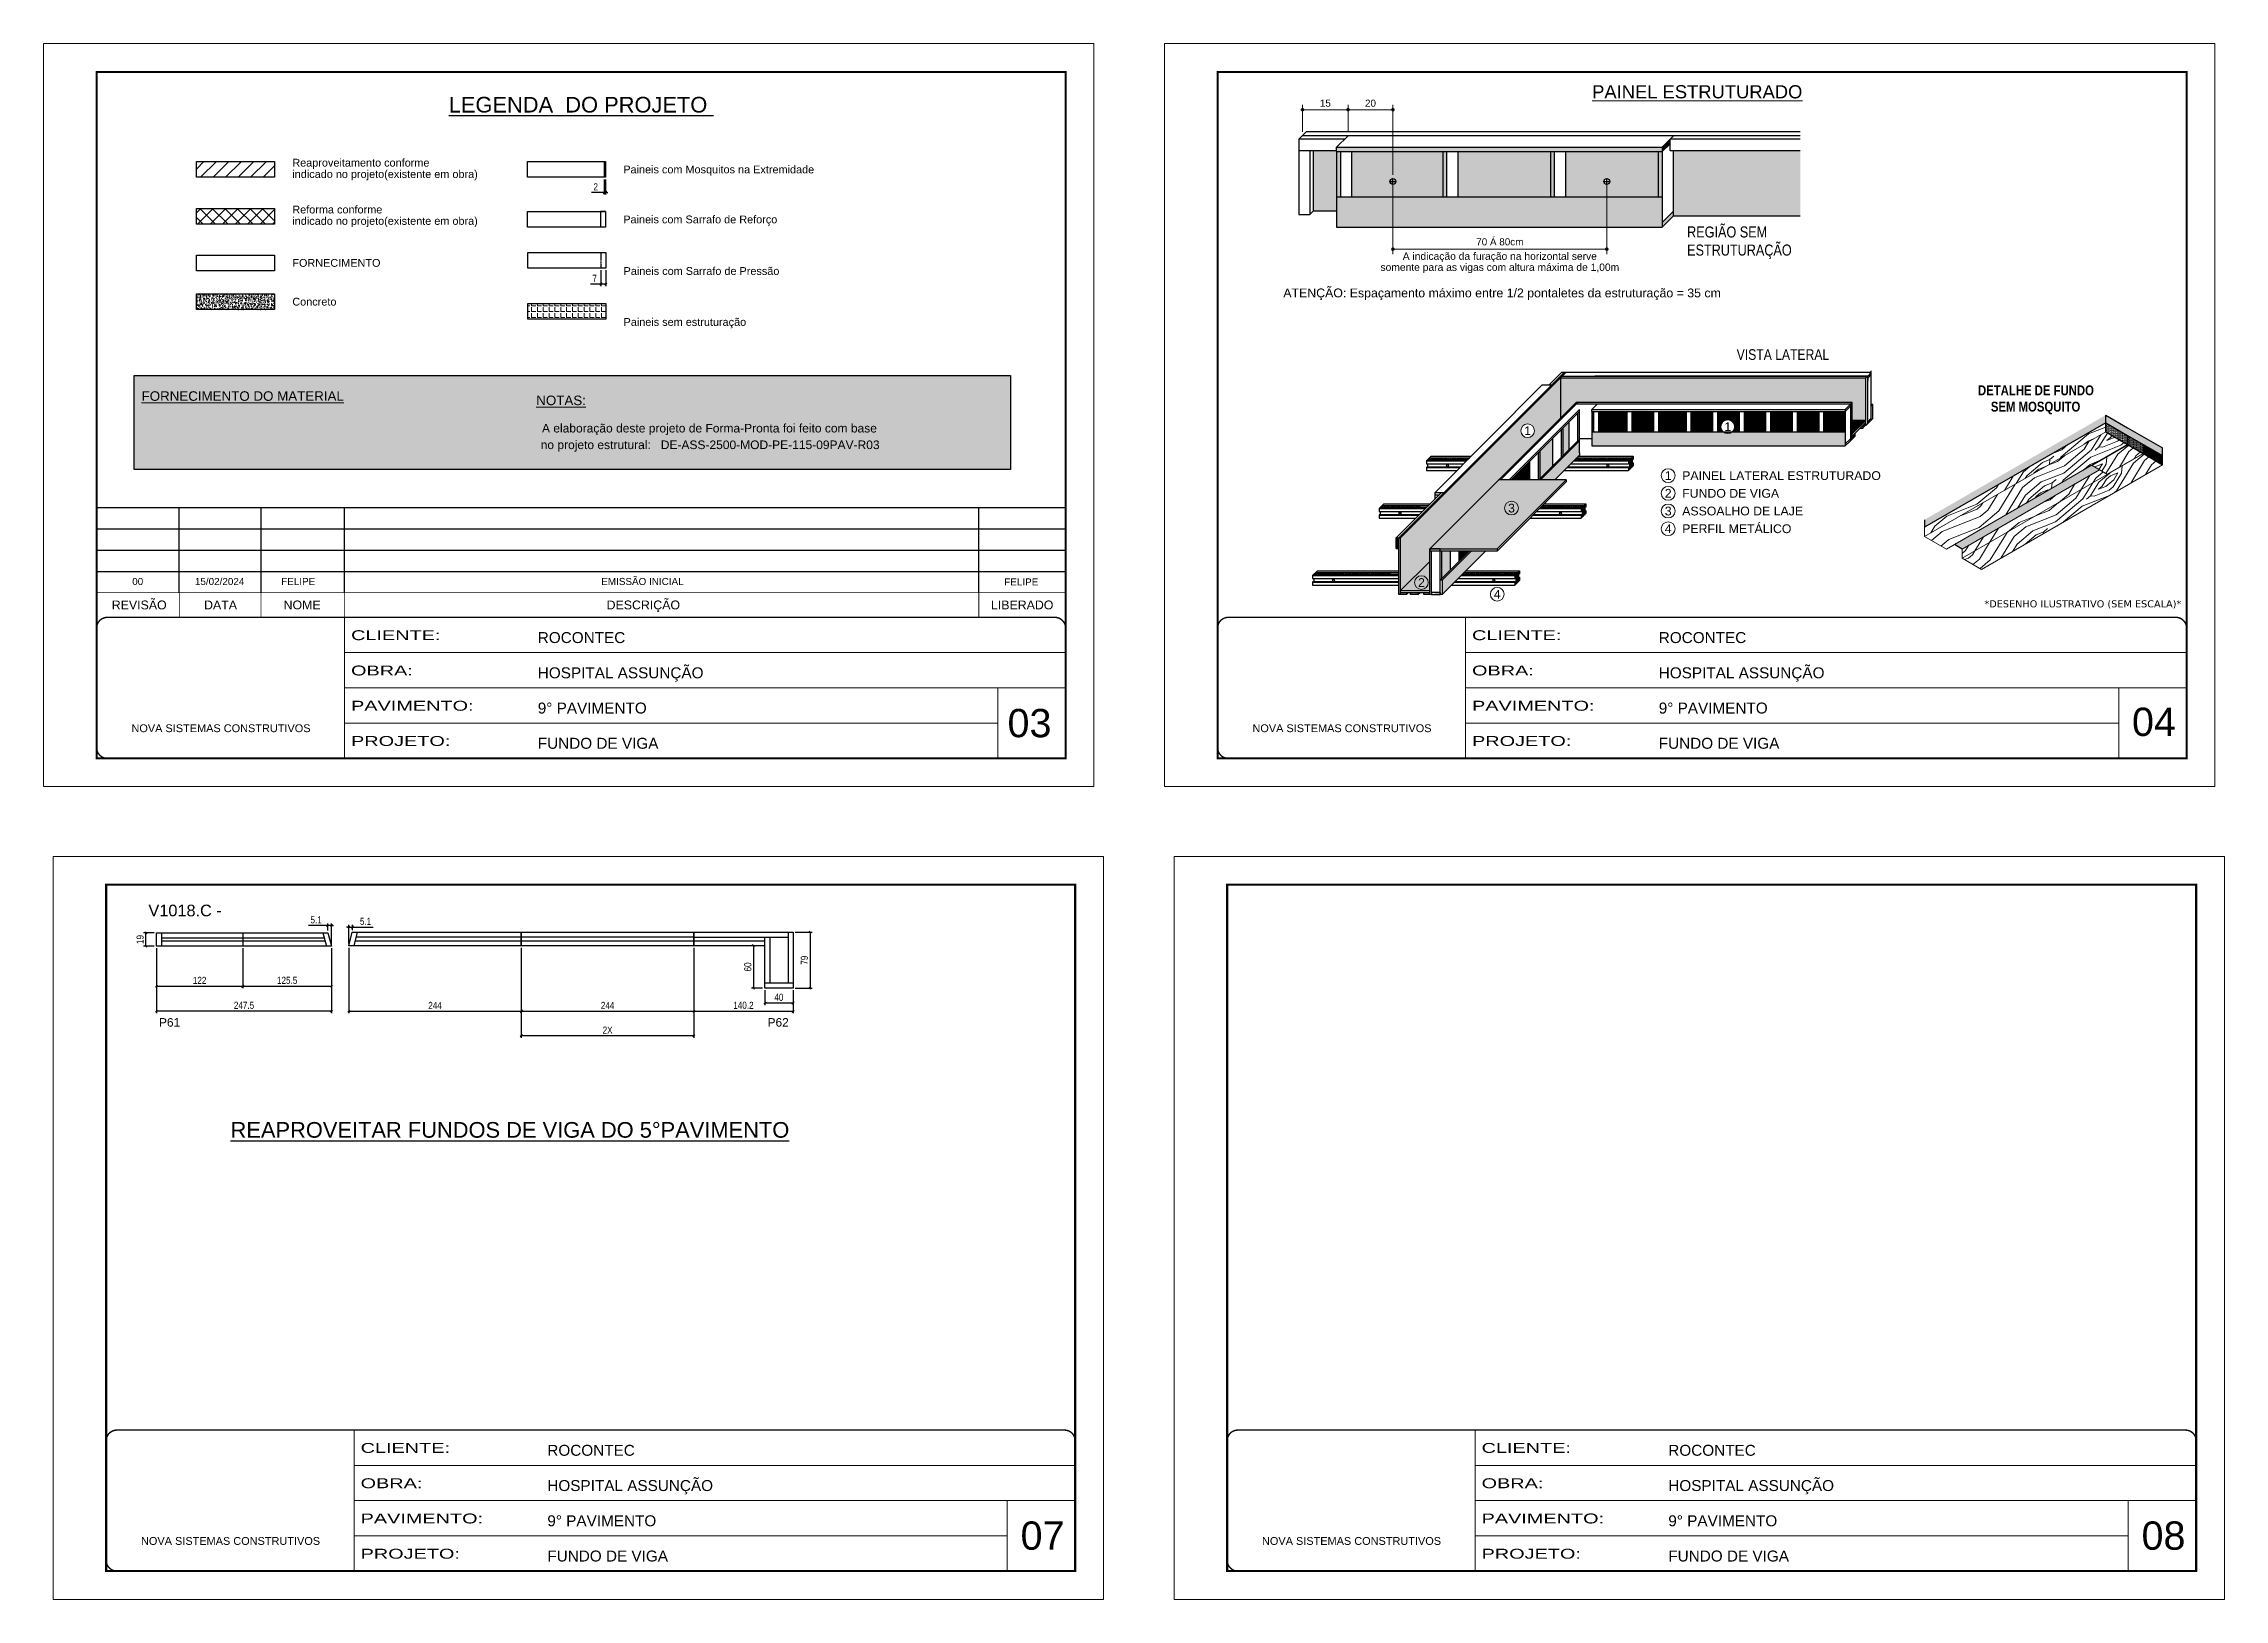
# Model space of a CAD drawing. Header units: millimetres. Extents: x 1513 to 7766, y 443 to 2642.
# Drawn here: x 4683 to 7766, y 443 to 2642 of the extents above; entities that cross this region are included whole.
import ezdxf
from ezdxf.enums import TextEntityAlignment as Align

# ---------------------------------------------------------------- set-up
doc = ezdxf.new("R2010")
doc.units = ezdxf.units.MM
for name, pattern in [('CONTINUO', [0]), ('DASHED', [0.75, 0.5, -0.25]), ('HIDDEN', [0.375, 0.25, -0.125])]:
    doc.linetypes.add(name, pattern=pattern)
for name, color, linetype in [('5', 5, 'Continuous'), ('COTA', 241, 'Continuous'), ('HACHURA MADEIRAS', 1, 'Continuous'), ('material do compensado', 7, 'Continuous'), ('NOMENCLATURA', 7, 'Continuous'), ('Painéis', 200, 'Continuous'), ('SARR_2.2x7', 40, 'Continuous'), ('texto', 7, 'Continuous')]:
    doc.layers.add(name, color=color, linetype=linetype)
for name, color, linetype, lineweight in [('CARIMBO', 255, 'Continuous', 9), ('Demarcação 1', 251, 'Continuous', 9), ('Folhas', 255, 'Continuous', 9), ('fundo', 100, 'Continuous', 9), ('Hachura', 251, 'Continuous', 9), ('Madeira', 126, 'Continuous', 18), ('REAPROVEITAMENTO', 251, 'Continuous', 9), ('SARRAFO DE PRESSAO', 251, 'DASHED', 9)]:
    doc.layers.add(name, color=color, linetype=linetype, lineweight=lineweight)
doc.layers.add('Demarcação 2', color=7, linetype='Continuous', lineweight=9, true_color=0xe0e0e0)
doc.styles.add('ARIAL', font='arial.ttf')
doc.styles.add('CESAR1', font='arial.ttf', dxfattribs={"oblique": 15})
doc.styles.add('COTA TECNICA', font='techl___.ttf', dxfattribs={"height": 10})
doc.styles.add('COTA TECNICA-50', font='techl___.ttf', dxfattribs={"height": 10})
doc.styles.add('ROMANC', font='techb___.ttf', dxfattribs={"height": 2.5})
doc.styles.get("Standard").update_dxf_attribs({"font": 'arial.ttf'})
doc.styles.add('stylellllll', font='verdana.ttf', dxfattribs={"height": 2})
doc.styles.add('Tecnologia', font='')
doc.styles.add('texto', font='ARIALN.TTF')
doc.styles.get('Tecnologia').set_extended_font_data('Forgotten Futurist')
doc.dimstyles.new('1x', dxfattribs={"dimtxt": 10, "dimasz": 5, "dimexe": 7, "dimexo": 5, "dimgap": 4, "dimtad": 1, "dimdec": 1, "dimdsep": 46, "dimtxsty": 'Standard', "dimblk": 'DOT', "dimcen": 0.09, "dimclrd": 4, "dimclre": 4, "dimclrt": 2, "dimadec": 0, "dimazin": 2, "dimtfac": 1, "dimtdec": 1, "dimtmove": 0, "dimatfit": 3, "dimldrblk": 'DOT', "dimfxl": 1, "dimtolj": 1, "dimtzin": 0, "dimlwd": 9, "dimlwe": 9, "dimarcsym": 0})
doc.dimstyles.new('COTA PAINEL-50', dxfattribs={"dimtxt": 10, "dimasz": 3, "dimexe": 3, "dimexo": 3, "dimgap": 3, "dimtad": 1, "dimdec": 1, "dimzin": 12, "dimdsep": 46, "dimtxsty": 'COTA TECNICA-50', "dimblk1": 'OBLIQUE', "dimblk2": 'OBLIQUE', "dimsah": 1, "dimcen": 0.9, "dimclrd": 4, "dimclre": 4, "dimclrt": 240, "dimadec": 1, "dimazin": 3, "dimtfac": 1, "dimtdec": 1, "dimtmove": 0, "dimatfit": 3, "dimfxl": 1, "dimtolj": 1, "dimtzin": 12, "dimarcsym": 0})
doc.dimstyles.new('PAINEL', dxfattribs={"dimtxt": 10, "dimasz": 3, "dimexe": 3, "dimexo": 3, "dimgap": 3, "dimtad": 1, "dimdec": 1, "dimzin": 12, "dimdsep": 46, "dimtxsty": 'COTA TECNICA', "dimblk1": 'OBLIQUE', "dimblk2": 'OBLIQUE', "dimsah": 1, "dimcen": 0.9, "dimclrd": 4, "dimclre": 4, "dimclrt": 240, "dimadec": 1, "dimazin": 3, "dimtfac": 1, "dimtdec": 1, "dimtmove": 0, "dimatfit": 3, "dimfxl": 1, "dimtolj": 1, "dimtzin": 12, "dimarcsym": 0})
pattern_1 = [(45, (4060.0731, 50281.017), (0.99436891, 3.64601934), [4.6875, -0.9375, 0, -0.9375])]
pattern_2 = [(355, (-42066.6, -755.83), (111.07494, 93.20294), [5.12645, -97.40264]), (85, (-42022.62, -723.66), (-93.20294, 111.07494), [10.2529, -92.27619]), (40, (-42043.94, -732.08), (8.936, 102.13894), [7.24881, -21.74642, 7.24881, -14.497615, 50.751904, -43.50449]), (40, (-42072.155, -760.49), (8.936, 102.13894), [7.24983, -14.49967, 7.24983, -115.99871]), (40, (-42035.51, -753.404), (8.936, 102.13894), [7.24983, -137.7482]), (40, (-42025.746, -759.404), (8.936, 102.13894), [7.24983, -137.7482]), (40, (-42040.17, -747.85), (8.936, 102.13894), [7.24983, -137.7482]), (40, (-42044.83, -742.296), (8.936, 102.13894), [14.49967, -130.49838]), (40, (-42012.6, -667.926), (8.936, 102.13894), [14.49967, -130.49838]), (40, (-42054.6, -736.296), (8.936, 102.13894), [28.99933, -115.99871]), (40, (-42059.26, -730.74), (8.936, 102.13894), [28.99933, -115.99871]), (40, (-41990.19, -705.91), (8.936, 102.13894), [28.99933, -115.99871]), (40, (-42063.474, -720.08), (8.936, 102.13894), [21.7497, -123.24834]), (40, (-42082.56, -702.97), (8.936, 102.13894), [21.7497, -123.24834]), (40, (-42073.24, -714.08), (8.936, 102.13894), [21.7497, -123.24834]), (40, (-42004.17, -689.25), (8.936, 102.13894), [36.24951, -108.74853]), (40, (-42013.94, -683.25), (8.936, 102.13894), [36.24951, -108.74853]), (40, (-42005.96, -709.675), (8.936, 102.13894), [50.74931, -94.24873]), (21.56505, (-42055.494, -746.51), (102.138945, -8.936), [11.4631, -217.79893]), (21.56505, (-42032.385, -717.655), (102.138945, -8.936), [11.4631, -217.79893]), (21.56505, (-42038.386, -727.42), (102.138945, -8.936), [11.4631, -217.79893]), (21.56505, (-42061.495, -756.277), (102.138945, -8.936), [22.9262, -206.33583]), (21.56505, (-42037.046, -712.1), (102.138945, -8.936), [34.3893, -194.87273]), (21.56505, (-42046.813, -706.1), (102.138945, -8.936), [45.8524, -183.40963]), (21.56505, (-42056.58, -700.1), (102.138945, -8.936), [45.8524, -183.40963]), (21.56505, (-42069.22, -668.12), (102.138945, -8.936), [45.8524, -183.40963]), (21.56505, (-42070.113, -678.33), (102.138945, -8.936), [57.3155, -171.94653]), (21.56505, (-42065.9, -688.993), (102.138945, -8.936), [57.3155, -171.94653]), (58.43495, (-42033.726, -732.976), (8.936, 102.138945), [11.4631, -217.79893]), (58.43495, (-42049.94, -741.85), (8.936, 102.138945), [11.4631, -217.79893]), (58.43495, (-42066.6, -755.83), (8.936, 102.138945), [22.9262, -206.33583]), (58.43495, (-42034.62, -743.19), (8.936, 102.138945), [22.9262, -206.33583]), (58.43495, (-42077.26, -760.043), (8.936, 102.138945), [34.3893, -194.87273]), (58.43495, (-42087.476, -759.15), (8.936, 102.138945), [45.8524, -183.40963]), (58.43495, (-41995.104, -762.085), (8.936, 102.138945), [45.8524, -183.40963]), (58.43495, (-42029.96, -748.743), (8.936, 102.138945), [45.8524, -183.40963]), (58.43495, (-42010.425, -760.745), (8.936, 102.138945), [57.3155, -171.94653]), (58.43495, (-42020.19, -754.744), (8.936, 102.138945), [57.3155, -171.94653])]
pattern_3 = [(0, (-31174.0845, -8509.7813), (0.82275303, 1.645506056), [0, -1.645506056])]

msp = doc.modelspace()

# ---------------------------------------------------------------- texts
at = {"color": 0, "linetype": 'Continuous', "ltscale": 5, "style": 'ARIAL'}
for s, p in [('%%ULEGENDA  DO PROJETO ', (5442.48, 2544.4)), ('%%UREAPROVEITAR FUNDOS DE VIGA DO 5°PAVIMENTO', (5341.93, 1095.58))]:
    msp.add_text(s, height=22.1184, dxfattribs=at).set_placement(p, align=Align.CENTER)
at = {"style": 'ARIAL'}
for s, p in [('REVISÃO', (4817.75, 1848.47)), ('DATA', (4932.73, 1848.47)), ('NOME', (5048.09, 1848.47)), ('DESCRIÇÃO', (5530.54, 1848.47)), ('LIBERADO', (6066.21, 1848.47))]:
    msp.add_text(s, height=12.5, dxfattribs=at).set_placement(p, align=Align.MIDDLE_CENTER)
at = {"style": 'stylellllll'}
msp.add_text('*DESENHO ILUSTRATIVO (SEM ESCALA)*', height=10, dxfattribs=at).set_placement((7705.15, 1845.06), align=Align.RIGHT)
at = {"layer": '5', "linetype": 'Continuous'}
for s, p in [('P61', (4845.79, 1252.58)), ('P62', (5706.3, 1252.58))]:
    msp.add_text(s, height=12, rotation=359.99996, dxfattribs=at).set_placement(p)
at = {"layer": 'CARIMBO', "linetype": 'Continuous', "ltscale": 2, "style": 'ARIAL'}
msp.add_text('%%UPAINEL ESTRUTURADO', height=18.59, dxfattribs=at).set_placement((7020.73, 2564.4), align=Align.CENTER)
at = {"layer": 'CARIMBO'}
for s, height, style, p in [('Reaproveitamento conforme ', 11, 'ARIAL', (5034.24, 2473.5)), ('Paineis com Mosquitos na Extremidade', 11, 'ARIAL', (5502.21, 2463.92)), ('indicado no projeto(existente em obra)', 11, 'ARIAL', (5034.24, 2457.41)), ('Reforma conforme ', 11, 'ARIAL', (5034.24, 2407.26)), ('indicado no projeto(existente em obra)', 11, 'ARIAL', (5034.24, 2391.18)), ('Paineis com Sarrafo de Reforço', 11, 'ARIAL', (5502.21, 2393.32)), ('FORNECIMENTO', 11, 'ARIAL', (5034.24, 2331.88)), ('Paineis com Sarrafo de Pressão', 11, 'ARIAL', (5502.57, 2320.43)), ('Concreto', 11, 'ARIAL', (5034.24, 2277.08)), ('Paineis sem estruturação', 11, 'ARIAL', (5502.57, 2248.4)), ('PAINEL LATERAL ESTRUTURADO', 12.436, 'CESAR1', (6999.44, 2031.22)), ('FUNDO DE VIGA', 12.436, 'CESAR1', (6999.44, 2006.22)), ('ASSOALHO DE LAJE', 12.436, 'CESAR1', (6999.44, 1981.22)), ('PERFIL METÁLICO', 12.436, 'CESAR1', (6999.44, 1956.22))]:
    msp.add_text(s, height=height, dxfattribs=dict(at, style=style)).set_placement(p, align=Align.MIDDLE_LEFT)
at = {"layer": 'CARIMBO', "linetype": 'Continuous', "ltscale": 2, "style": 'texto'}
for s, height, p in [('REGIÃO SEM', 15.6, (7006.39, 2367.77)), ('ESTRUTURAÇÃO', 15.6, (7006.39, 2342.21)), ('VISTA LATERAL', 15, (7076.49, 2194.84))]:
    msp.add_text(s, height=height, dxfattribs=at).set_placement(p)
at = {"layer": 'CARIMBO', "color": 2, "style": 'ARIAL'}
for s, height, p in [('A indicação da furação na horizontal serve', 10.4, (6741.59, 2341.39)), ('somente para as vigas com altura máxima de 1,00m', 10.4, (6741.59, 2325.79)), ('ATENÇÃO: Espaçamento máximo entre 1/2 pontaletes da estruturação = 35 cm  ', 12.48, (6749.61, 2289.42))]:
    msp.add_text(s, height=height, dxfattribs=at).set_placement(p, align=Align.MIDDLE_CENTER)
at = {"layer": 'CARIMBO', "color": 5, "style": 'ARIAL'}
for s, height, p in [('%%UFORNECIMENTO DO MATERIAL', 13.5, (4821.09, 2136.94)), ('%%UNOTAS:', 13.5, (5379.17, 2130.82)), ('  A elaboração deste projeto de Forma-Pronta foi feito com base', 12.15, (5377.81, 2092.21)), ('  no projeto estrutural:', 12.15, (5375.99, 2068.73))]:
    msp.add_text(s, height=height, dxfattribs=at).set_placement(p)
at = {"layer": 'CARIMBO', "style": 'ARIAL'}
for s, height, p in [('1', 12.32, (6780.94, 2094.65)), ('1', 12.32, (7063.88, 2100.32)), ('1', 12.44, (6979.67, 2031.22)), ('2', 12.44, (6979.67, 2006.22)), ('3', 12.32, (6758.08, 1985.33)), ('3', 12.44, (6979.67, 1981.22)), ('4', 12.44, (6979.67, 1956.22)), ('2', 12.32, (6630.75, 1880.12)), ('4', 12.32, (6737.89, 1863.56))]:
    msp.add_text(s, height=height, dxfattribs=at).set_placement(p, align=Align.MIDDLE_CENTER)
at = {"layer": 'CARIMBO', "color": 1, "style": 'ARIAL'}
msp.add_text('DE-ASS-2500-MOD-PE-115-09PAV-R03', height=12.15, dxfattribs=at).set_placement((5555.21, 2068.73))
at = {"layer": 'CARIMBO', "style": 'ARIAL'}
for s, height, p in [('00', 10, (4807.84, 1876.65)), ('15/02/2024', 10, (4896.48, 1876.65)), ('FELIPE', 10, (5018.52, 1876.65)), ('EMISSÃO INICIAL', 10, (5471.07, 1876.65)), ('04', 40, (7635.43, 1663.3)), ('07', 40, (6063.93, 513.3)), ('08', 40, (7648.93, 513.3))]:
    msp.add_text(s, height=height, dxfattribs=at).set_placement(p)
at = {"layer": 'CARIMBO', "color": 7, "style": 'ARIAL'}
msp.add_text('03', height=40, dxfattribs=at).set_placement((6045.48, 1661.53))
at = {"layer": 'CARIMBO', "style": 'ARIAL'}
msp.add_attdef('FELIPE', text='', height=10, dxfattribs=at).set_placement((6064.92, 1880.97), align=Align.MIDDLE_CENTER)
at = {"layer": 'NOMENCLATURA', "linetype": 'Continuous'}
msp.add_text('V1018.C -', height=16.5, dxfattribs=at).set_placement((4830.77, 1408.42))
at = {"layer": 'texto', "style": 'ROMANC'}
for s, p in [('DETALHE DE FUNDO ', (7501.88, 2151.8)), ('SEM MOSQUITO', (7499.14, 2128.75))]:
    msp.add_text(s, height=14, dxfattribs=at).set_placement(p, align=Align.MIDDLE_CENTER)

# ---------------------------------------------------------------- blocks, each defined once
blk = doc.blocks.new('9999999999')
at = {"color": 30, "linetype": 'CONTINUO'}
for p, q in [((98564.6, 34230.2), (98564.6, 34429.4)), ((98564.6, 34379.6), (99584, 34379.6)), ((98564.6, 34329.8), (99488, 34329.8)), ((99584, 34329.8), (99488, 34329.8)), ((99488, 34329.8), (99488, 34230.2)), ((98564.6, 34280), (99488, 34280))]:
    blk.add_line(p, q, dxfattribs=at)
at = {"color": 30, "linetype": 'CONTINUO', "const_width": 2}
blk.add_lwpolyline([(99584, 34230.2), (99584, 34414.4, 0.414214), (99569, 34429.4), (98229, 34429.4, 0.414214), (98214, 34414.4), (98214, 34245.2, 0.414214), (98229, 34230.2), (99584, 34230.2)], format="xyb", dxfattribs=at)
at = {"layer": 'Folhas'}
blk.add_lwpolyline([(98139, 34190.2), (99624, 34190.2), (99624, 35240.2), (98139, 35240.2)], close=True, dxfattribs=at)
at = {"layer": 'Folhas', "color": 30, "const_width": 3}
blk.add_lwpolyline([(98214, 34230.2), (99584, 34230.2), (99584, 35200.2), (98214, 35200.2)], close=True, dxfattribs=at)
at = {"color": 7, "linetype": 'Continuous', "ltscale": 5, "style": 'ARIAL'}
for s, height, p in [('ROCONTEC', 15.48, (98837.7, 34393.1)), ('HOSPITAL ASSUNÇÃO', 15.483, (98837.7, 34343.3)), ('9° PAVIMENTO', 15.483, (98837.7, 34293.5)), ('NOVA SISTEMAS CONSTRUTIVOS', 11.059, (98263.2, 34267.2)), ('FUNDO DE VIGA', 15.483, (98837.7, 34243.7))]:
    blk.add_text(s, height=height, dxfattribs=at).set_placement(p)
at = {"layer": 'Folhas', "color": 7, "style": 'Tecnologia', "width": 1.5}
for s, p in [('CLIENTE:', (98573.7, 34397.2)), ('OBRA:', (98573.7, 34347.3)), ('PAVIMENTO:', (98573.7, 34297.5)), ('PROJETO:', (98573.7, 34247.7))]:
    blk.add_text(s, height=14, dxfattribs=at).set_placement(p)
blk = doc.blocks.new('_Oblique')
at = {"color": 0, "linetype": 'ByBlock', "lineweight": -2}
blk.add_line((-0.5, -0.5), (0.5, 0.5), dxfattribs=at)
blk = doc.blocks.new('*D71')
at = {"layer": 'COTA', "color": 4, "lineweight": -2, "transparency": 16777216}
for p, q in [((5475.2, 2449.8), (5475.2, 2428.4)), ((5477.2, 2449.8), (5477.2, 2428.4)), ((5475.2, 2431.4), (5457.1, 2431.4)), ((5477.2, 2431.4), (5475.2, 2431.4)), ((5477.2, 2431.4), (5480.2, 2431.4))]:
    blk.add_line(p, q, dxfattribs=at)
at = {"layer": 'Defpoints', "color": 0, "transparency": 16777216}
for p in [(5475.2, 2452.8), (5477.2, 2452.8), (5475.2, 2431.4)]:
    blk.add_point(p, dxfattribs=at)
at = {"layer": 'COTA', "color": 4, "lineweight": -2, "transparency": 16777216, "xscale": 3, "yscale": 3, "zscale": 3}
blk.add_blockref('_Oblique', (5475.2, 2431.4), dxfattribs=at)
at = {"layer": 'COTA', "color": 4, "lineweight": -2, "transparency": 16777216, "xscale": 3, "yscale": 3, "zscale": 3, "rotation": 180}
blk.add_blockref('_Oblique', (5477.2, 2431.4), dxfattribs=at)
at = {"layer": 'COTA', "color": 240, "transparency": 16777216, "insert": (5463.2, 2439.4), "char_height": 10, "attachment_point": 5, "style": 'COTA TECNICA'}
blk.add_mtext('\\A1;2', dxfattribs=at)
blk = doc.blocks.new('*D72')
at = {"layer": 'COTA', "color": 4, "lineweight": -2, "transparency": 16777216}
for p, q in [((5470.6, 2321.4), (5470.6, 2298.9)), ((5477.6, 2321.4), (5477.6, 2298.9)), ((5470.6, 2301.9), (5455.8, 2301.9)), ((5477.6, 2301.9), (5470.6, 2301.9))]:
    blk.add_line(p, q, dxfattribs=at)
at = {"layer": 'Defpoints', "color": 0, "transparency": 16777216}
for p in [(5470.6, 2324.4), (5477.6, 2324.4), (5470.6, 2301.9)]:
    blk.add_point(p, dxfattribs=at)
at = {"layer": 'COTA', "color": 4, "lineweight": -2, "transparency": 16777216, "xscale": 3, "yscale": 3, "zscale": 3, "rotation": 180}
blk.add_blockref('_Oblique', (5470.6, 2301.9), dxfattribs=at)
at = {"layer": 'COTA', "color": 4, "lineweight": -2, "transparency": 16777216, "xscale": 3, "yscale": 3, "zscale": 3}
blk.add_blockref('_Oblique', (5477.6, 2301.9), dxfattribs=at)
at = {"layer": 'COTA', "color": 240, "transparency": 16777216, "insert": (5461.7, 2310), "char_height": 10, "attachment_point": 5, "style": 'COTA TECNICA'}
blk.add_mtext('\\A1;7', dxfattribs=at)
blk = doc.blocks.new('*D86')
at = {"layer": 'COTA', "color": 4, "linetype": 'ByBlock', "lineweight": -2, "transparency": 16777216}
for p, q in [((4842.1, 1363.2), (4842.1, 1271.5)), ((5089.6, 1363.2), (5089.6, 1271.5)), ((5089.6, 1274.5), (4842.1, 1274.5))]:
    blk.add_line(p, q, dxfattribs=at)
at = {"layer": 'Defpoints', "color": 0, "linetype": 'ByBlock', "transparency": 16777216}
for p in [(4842.1, 1366.2), (5089.6, 1366.2), (4842.1, 1274.5)]:
    blk.add_point(p, dxfattribs=at)
at = {"layer": 'COTA', "color": 4, "linetype": 'ByBlock', "lineweight": -2, "transparency": 16777216, "xscale": 3, "yscale": 3, "zscale": 3}
for p, rotation in [((4842.1, 1274.5), 180.0000000073876), ((5089.6, 1274.5), 7.387610523323929e-09)]:
    blk.add_blockref('_Oblique', p, dxfattribs=dict(at, rotation=rotation))
at = {"layer": 'COTA', "color": 240, "linetype": 'ByBlock', "transparency": 16777216, "insert": (4965.9, 1282.6), "char_height": 10, "attachment_point": 5, "rotation": 0, "style": 'COTA TECNICA-50'}
blk.add_mtext('\\A1;247.5', dxfattribs=at)
blk = doc.blocks.new('*D87')
at = {"layer": 'COTA', "color": 4, "linetype": 'ByBlock', "lineweight": -2, "transparency": 16777216}
for p, q in [((4842.1, 1363.2), (4842.1, 1306.8)), ((4964.1, 1363.2), (4964.1, 1306.8)), ((4842.1, 1309.8), (4964.1, 1309.8))]:
    blk.add_line(p, q, dxfattribs=at)
at = {"layer": 'Defpoints', "color": 0, "linetype": 'ByBlock', "transparency": 16777216}
for p in [(4842.1, 1366.2), (4964.1, 1366.2), (4964.1, 1309.8)]:
    blk.add_point(p, dxfattribs=at)
at = {"layer": 'COTA', "color": 4, "linetype": 'ByBlock', "lineweight": -2, "transparency": 16777216, "xscale": 3, "yscale": 3, "zscale": 3, "rotation": 180}
blk.add_blockref('_Oblique', (4842.1, 1309.8), dxfattribs=at)
at = {"layer": 'COTA', "color": 4, "linetype": 'ByBlock', "lineweight": -2, "transparency": 16777216, "xscale": 3, "yscale": 3, "zscale": 3}
blk.add_blockref('_Oblique', (4964.1, 1309.8), dxfattribs=at)
at = {"layer": 'COTA', "color": 240, "linetype": 'ByBlock', "transparency": 16777216, "insert": (4903.1, 1317.9), "char_height": 10, "attachment_point": 5, "style": 'COTA TECNICA-50'}
blk.add_mtext('\\A1;122', dxfattribs=at)
blk = doc.blocks.new('*D66')
at = {"layer": 'COTA', "color": 4, "linetype": 'ByBlock', "lineweight": -2, "transparency": 16777216}
for p, q in [((4964.1, 1363.2), (4964.1, 1306.8)), ((5089.6, 1363.2), (5089.6, 1306.8)), ((4964.1, 1309.8), (5089.6, 1309.8))]:
    blk.add_line(p, q, dxfattribs=at)
at = {"layer": 'Defpoints', "color": 0, "linetype": 'ByBlock', "transparency": 16777216}
for p in [(4964.1, 1366.2), (5089.6, 1366.2), (5089.6, 1309.8)]:
    blk.add_point(p, dxfattribs=at)
at = {"layer": 'COTA', "color": 4, "linetype": 'ByBlock', "lineweight": -2, "transparency": 16777216, "xscale": 3, "yscale": 3, "zscale": 3, "rotation": 180}
blk.add_blockref('_Oblique', (4964.1, 1309.8), dxfattribs=at)
at = {"layer": 'COTA', "color": 4, "linetype": 'ByBlock', "lineweight": -2, "transparency": 16777216, "xscale": 3, "yscale": 3, "zscale": 3}
blk.add_blockref('_Oblique', (5089.6, 1309.8), dxfattribs=at)
at = {"layer": 'COTA', "color": 240, "linetype": 'ByBlock', "transparency": 16777216, "insert": (5026.9, 1317.9), "char_height": 10, "attachment_point": 5, "style": 'COTA TECNICA-50'}
blk.add_mtext('\\A1;125.5', dxfattribs=at)
blk = doc.blocks.new('*D88')
at = {"layer": 'COTA', "color": 4, "linetype": 'ByBlock', "lineweight": -2, "transparency": 16777216}
for p, q in [((5084.5, 1395.3), (5057.3, 1395.3)), ((5084.5, 1388.2), (5084.5, 1398.3)), ((5089.6, 1395.3), (5084.5, 1395.3)), ((5089.6, 1369.2), (5089.6, 1398.3)), ((5089.6, 1395.3), (5092.6, 1395.3))]:
    blk.add_line(p, q, dxfattribs=at)
at = {"layer": 'Defpoints', "color": 0, "linetype": 'ByBlock', "transparency": 16777216}
for p in [(5084.5, 1395.3), (5084.5, 1385.2), (5089.6, 1366.2)]:
    blk.add_point(p, dxfattribs=at)
at = {"layer": 'COTA', "color": 4, "linetype": 'ByBlock', "lineweight": -2, "transparency": 16777216, "xscale": 3, "yscale": 3, "zscale": 3}
blk.add_blockref('_Oblique', (5084.5, 1395.3), dxfattribs=at)
at = {"layer": 'COTA', "color": 4, "linetype": 'ByBlock', "lineweight": -2, "transparency": 16777216, "xscale": 3, "yscale": 3, "zscale": 3, "rotation": 180}
blk.add_blockref('_Oblique', (5089.6, 1395.3), dxfattribs=at)
at = {"layer": 'COTA', "color": 240, "linetype": 'ByBlock', "transparency": 16777216, "insert": (5067.9, 1403.5), "char_height": 10, "attachment_point": 5, "style": 'COTA TECNICA-50'}
blk.add_mtext('\\A1;5.1', dxfattribs=at)
blk = doc.blocks.new('*D89')
at = {"layer": 'COTA', "color": 4, "linetype": 'ByBlock', "lineweight": -2, "transparency": 16777216}
for p, q in [((5114, 1363.9), (5114, 1271.5)), ((5358, 1363.9), (5358, 1271.5)), ((5114, 1274.5), (5358, 1274.5))]:
    blk.add_line(p, q, dxfattribs=at)
at = {"layer": 'Defpoints', "color": 0, "linetype": 'ByBlock', "transparency": 16777216}
for p in [(5114, 1366.9), (5358, 1366.9), (5358, 1274.5)]:
    blk.add_point(p, dxfattribs=at)
at = {"layer": 'COTA', "color": 4, "linetype": 'ByBlock', "lineweight": -2, "transparency": 16777216, "xscale": 3, "yscale": 3, "zscale": 3, "rotation": 180}
blk.add_blockref('_Oblique', (5114, 1274.5), dxfattribs=at)
at = {"layer": 'COTA', "color": 4, "linetype": 'ByBlock', "lineweight": -2, "transparency": 16777216, "xscale": 3, "yscale": 3, "zscale": 3}
blk.add_blockref('_Oblique', (5358, 1274.5), dxfattribs=at)
at = {"layer": 'COTA', "color": 240, "linetype": 'ByBlock', "transparency": 16777216, "insert": (5236, 1282.5), "char_height": 10, "attachment_point": 5, "style": 'COTA TECNICA-50'}
blk.add_mtext('\\A1;244', dxfattribs=at)
blk = doc.blocks.new('*D67')
at = {"layer": 'COTA', "color": 4, "linetype": 'ByBlock', "lineweight": -2, "transparency": 16777216}
for p, q in [((5358, 1363.9), (5358, 1271.5)), ((5602, 1363.9), (5602, 1271.5)), ((5358, 1274.5), (5602, 1274.5))]:
    blk.add_line(p, q, dxfattribs=at)
at = {"layer": 'Defpoints', "color": 0, "linetype": 'ByBlock', "transparency": 16777216}
for p in [(5358, 1366.9), (5602, 1366.9), (5602, 1274.5)]:
    blk.add_point(p, dxfattribs=at)
at = {"layer": 'COTA', "color": 4, "linetype": 'ByBlock', "lineweight": -2, "transparency": 16777216, "xscale": 3, "yscale": 3, "zscale": 3, "rotation": 180}
blk.add_blockref('_Oblique', (5358, 1274.5), dxfattribs=at)
at = {"layer": 'COTA', "color": 4, "linetype": 'ByBlock', "lineweight": -2, "transparency": 16777216, "xscale": 3, "yscale": 3, "zscale": 3}
blk.add_blockref('_Oblique', (5602, 1274.5), dxfattribs=at)
at = {"layer": 'COTA', "color": 240, "linetype": 'ByBlock', "transparency": 16777216, "insert": (5480, 1282.5), "char_height": 10, "attachment_point": 5, "style": 'COTA TECNICA-50'}
blk.add_mtext('\\A1;244', dxfattribs=at)
blk = doc.blocks.new('*D68')
at = {"layer": 'COTA', "color": 4, "linetype": 'ByBlock', "lineweight": -2, "transparency": 16777216}
for p, q in [((5358, 1363.9), (5358, 1236.5)), ((5602, 1363.9), (5602, 1236.5)), ((5602, 1239.5), (5358, 1239.5))]:
    blk.add_line(p, q, dxfattribs=at)
at = {"layer": 'Defpoints', "color": 0, "linetype": 'ByBlock', "transparency": 16777216}
for p in [(5358, 1366.9), (5602, 1366.9), (5358, 1239.5)]:
    blk.add_point(p, dxfattribs=at)
at = {"layer": 'COTA', "color": 4, "linetype": 'ByBlock', "lineweight": -2, "transparency": 16777216, "xscale": 3, "yscale": 3, "zscale": 3, "rotation": 180}
blk.add_blockref('_Oblique', (5358, 1239.5), dxfattribs=at)
at = {"layer": 'COTA', "color": 4, "linetype": 'ByBlock', "lineweight": -2, "transparency": 16777216, "xscale": 3, "yscale": 3, "zscale": 3}
blk.add_blockref('_Oblique', (5602, 1239.5), dxfattribs=at)
at = {"layer": 'COTA', "color": 240, "linetype": 'ByBlock', "transparency": 16777216, "insert": (5480, 1247.6), "char_height": 10, "attachment_point": 5, "style": 'COTA TECNICA-50'}
blk.add_mtext('\\A1;2X', dxfattribs=at)
blk = doc.blocks.new('*D90')
at = {"layer": 'COTA', "color": 4, "linetype": 'ByBlock', "lineweight": -2, "transparency": 16777216}
for p, q in [((5114, 1393.2), (5111, 1393.2)), ((5114, 1369.9), (5114, 1396.2)), ((5114, 1393.2), (5119.1, 1393.2)), ((5119.1, 1388.9), (5119.1, 1396.2)), ((5119.1, 1393.2), (5148.4, 1393.2))]:
    blk.add_line(p, q, dxfattribs=at)
at = {"layer": 'Defpoints', "color": 0, "linetype": 'ByBlock', "transparency": 16777216}
for p in [(5114, 1393.2), (5114, 1366.9), (5119.1, 1385.9)]:
    blk.add_point(p, dxfattribs=at)
at = {"layer": 'COTA', "color": 4, "linetype": 'ByBlock', "lineweight": -2, "transparency": 16777216, "xscale": 3, "yscale": 3, "zscale": 3}
blk.add_blockref('_Oblique', (5114, 1393.2), dxfattribs=at)
at = {"layer": 'COTA', "color": 4, "linetype": 'ByBlock', "lineweight": -2, "transparency": 16777216, "xscale": 3, "yscale": 3, "zscale": 3, "rotation": 180}
blk.add_blockref('_Oblique', (5119.1, 1393.2), dxfattribs=at)
at = {"layer": 'COTA', "color": 240, "linetype": 'ByBlock', "transparency": 16777216, "insert": (5137.8, 1401.3), "char_height": 10, "attachment_point": 5, "style": 'COTA TECNICA-50'}
blk.add_mtext('\\A1;5.1', dxfattribs=at)
blk = doc.blocks.new('*D91')
at = {"layer": 'COTA', "color": 4, "linetype": 'ByBlock', "lineweight": -2, "transparency": 16777216}
for p, q in [((5602, 1363.9), (5602, 1271.5)), ((5742.2, 1303.9), (5742.2, 1271.5)), ((5602, 1274.5), (5742.2, 1274.5))]:
    blk.add_line(p, q, dxfattribs=at)
at = {"layer": 'Defpoints', "color": 0, "linetype": 'ByBlock', "transparency": 16777216}
for p in [(5602, 1366.9), (5742.2, 1306.9), (5742.2, 1274.5)]:
    blk.add_point(p, dxfattribs=at)
at = {"layer": 'COTA', "color": 4, "linetype": 'ByBlock', "lineweight": -2, "transparency": 16777216, "xscale": 3, "yscale": 3, "zscale": 3, "rotation": 180}
blk.add_blockref('_Oblique', (5602, 1274.5), dxfattribs=at)
at = {"layer": 'COTA', "color": 4, "linetype": 'ByBlock', "lineweight": -2, "transparency": 16777216, "xscale": 3, "yscale": 3, "zscale": 3}
blk.add_blockref('_Oblique', (5742.2, 1274.5), dxfattribs=at)
at = {"layer": 'COTA', "color": 240, "linetype": 'ByBlock', "transparency": 16777216, "insert": (5672.1, 1282.6), "char_height": 10, "attachment_point": 5, "style": 'COTA TECNICA-50'}
blk.add_mtext('\\A1;140.2', dxfattribs=at)
blk = doc.blocks.new('*D92')
at = {"layer": 'COTA', "color": 4, "linetype": 'ByBlock', "lineweight": -2, "transparency": 16777216}
for p, q in [((5699.2, 1366.9), (5683.4, 1366.9)), ((5686.4, 1366.9), (5686.4, 1306.9)), ((5699.2, 1306.9), (5683.4, 1306.9))]:
    blk.add_line(p, q, dxfattribs=at)
at = {"layer": 'Defpoints', "color": 0, "linetype": 'ByBlock', "transparency": 16777216}
for p in [(5702.2, 1366.9), (5686.4, 1306.9), (5702.2, 1306.9)]:
    blk.add_point(p, dxfattribs=at)
at = {"layer": 'COTA', "color": 4, "linetype": 'ByBlock', "lineweight": -2, "transparency": 16777216, "xscale": 3, "yscale": 3, "zscale": 3}
for p, rotation in [((5686.4, 1366.9), 90), ((5686.4, 1306.9), 270)]:
    blk.add_blockref('_Oblique', p, dxfattribs=dict(at, rotation=rotation))
at = {"layer": 'COTA', "color": 240, "linetype": 'ByBlock', "transparency": 16777216, "insert": (5678.3, 1336.9), "char_height": 10, "attachment_point": 5, "rotation": 90, "style": 'COTA TECNICA-50'}
blk.add_mtext('\\A1;60', dxfattribs=at)
blk = doc.blocks.new('*D93')
at = {"layer": 'COTA', "color": 4, "linetype": 'ByBlock', "lineweight": -2, "transparency": 16777216}
for p, q in [((5745.2, 1385.9), (5769.3, 1385.9)), ((5766.3, 1385.9), (5766.3, 1306.9)), ((5745.2, 1306.9), (5769.3, 1306.9))]:
    blk.add_line(p, q, dxfattribs=at)
at = {"layer": 'Defpoints', "color": 0, "linetype": 'ByBlock', "transparency": 16777216}
for p in [(5742.2, 1385.9), (5742.2, 1306.9), (5766.3, 1306.9)]:
    blk.add_point(p, dxfattribs=at)
at = {"layer": 'COTA', "color": 4, "linetype": 'ByBlock', "lineweight": -2, "transparency": 16777216, "xscale": 3, "yscale": 3, "zscale": 3}
for p, rotation in [((5766.3, 1385.9), 90), ((5766.3, 1306.9), 270)]:
    blk.add_blockref('_Oblique', p, dxfattribs=dict(at, rotation=rotation))
at = {"layer": 'COTA', "color": 240, "linetype": 'ByBlock', "transparency": 16777216, "insert": (5758.2, 1346.4), "char_height": 10, "attachment_point": 5, "rotation": 90, "style": 'COTA TECNICA-50'}
blk.add_mtext('\\A1;79', dxfattribs=at)
blk = doc.blocks.new('*D94')
at = {"layer": 'COTA', "color": 4, "linetype": 'ByBlock', "lineweight": -2, "transparency": 16777216}
for p, q in [((5702.2, 1303.9), (5702.2, 1282.9)), ((5742.2, 1303.9), (5742.2, 1282.9)), ((5742.2, 1285.9), (5702.2, 1285.9))]:
    blk.add_line(p, q, dxfattribs=at)
at = {"layer": 'Defpoints', "color": 0, "linetype": 'ByBlock', "transparency": 16777216}
for p in [(5702.2, 1306.9), (5742.2, 1306.9), (5702.2, 1285.9)]:
    blk.add_point(p, dxfattribs=at)
at = {"layer": 'COTA', "color": 4, "linetype": 'ByBlock', "lineweight": -2, "transparency": 16777216, "xscale": 3, "yscale": 3, "zscale": 3, "rotation": 180}
blk.add_blockref('_Oblique', (5702.2, 1285.9), dxfattribs=at)
at = {"layer": 'COTA', "color": 4, "linetype": 'ByBlock', "lineweight": -2, "transparency": 16777216, "xscale": 3, "yscale": 3, "zscale": 3}
blk.add_blockref('_Oblique', (5742.2, 1285.9), dxfattribs=at)
at = {"layer": 'COTA', "color": 240, "linetype": 'ByBlock', "transparency": 16777216, "insert": (5722.2, 1294), "char_height": 10, "attachment_point": 5, "style": 'COTA TECNICA-50'}
blk.add_mtext('\\A1;40', dxfattribs=at)
blk = doc.blocks.new('*D95')
at = {"layer": 'COTA', "color": 4, "linetype": 'ByBlock', "lineweight": -2, "transparency": 16777216}
for p, q in [((4839.1, 1385.2), (4824, 1385.2)), ((4839.1, 1366.2), (4824, 1366.2)), ((4827, 1366.2), (4827, 1385.2))]:
    blk.add_line(p, q, dxfattribs=at)
at = {"layer": 'Defpoints', "color": 0, "linetype": 'ByBlock', "transparency": 16777216}
for p in [(4827, 1385.2), (4842.1, 1385.2), (4842.1, 1366.2)]:
    blk.add_point(p, dxfattribs=at)
at = {"layer": 'COTA', "color": 4, "linetype": 'ByBlock', "lineweight": -2, "transparency": 16777216, "xscale": 3, "yscale": 3, "zscale": 3}
for p, rotation in [((4827, 1385.2), 90), ((4827, 1366.2), 270)]:
    blk.add_blockref('_Oblique', p, dxfattribs=dict(at, rotation=rotation))
at = {"layer": 'COTA', "color": 240, "linetype": 'ByBlock', "transparency": 16777216, "insert": (4819, 1375.7), "char_height": 10, "attachment_point": 5, "rotation": 90, "style": 'COTA TECNICA-50'}
blk.add_mtext('\\A1;19', dxfattribs=at)
blk = doc.blocks.new('_Dot')
at = {"color": 0, "linetype": 'ByBlock', "lineweight": -2}
blk.add_line((-0.5, 0), (-1, 0), dxfattribs=at)
at = {"color": 0, "linetype": 'ByBlock', "const_width": 0.5}
blk.add_lwpolyline([(-0.25, 0, 1), (0.25, 0, 1)], format="xyb", close=True, dxfattribs=at)
blk = doc.blocks.new('*D52')
at = {"layer": 'COTA', "color": 4, "lineweight": 9, "transparency": 16777216}
for p, q in [((6462.6, 2516.9), (6462.6, 2555.4)), ((6467.6, 2548.4), (6522.1, 2548.4)), ((6527.1, 2516.6), (6527.1, 2555.4))]:
    blk.add_line(p, q, dxfattribs=at)
at = {"layer": 'Defpoints', "color": 0, "transparency": 16777216}
for p in [(6527.1, 2548.4), (6462.6, 2511.9), (6527.1, 2511.6)]:
    blk.add_point(p, dxfattribs=at)
at = {"layer": 'COTA', "color": 4, "lineweight": 9, "transparency": 16777216, "xscale": 5, "yscale": 5, "zscale": 5, "rotation": 180}
blk.add_blockref('_Dot', (6462.6, 2548.4), dxfattribs=at)
at = {"layer": 'COTA', "color": 4, "lineweight": 9, "transparency": 16777216, "xscale": 5, "yscale": 5, "zscale": 5}
blk.add_blockref('_Dot', (6527.1, 2548.4), dxfattribs=at)
at = {"layer": 'COTA', "color": 2, "transparency": 16777216, "insert": (6494.9, 2557.5), "char_height": 10, "attachment_point": 5}
blk.add_mtext('\\A1;15', dxfattribs=at)
blk = doc.blocks.new('*D53')
at = {"layer": 'COTA', "color": 4, "lineweight": 9, "transparency": 16777216}
for p, q in [((6527.1, 2516.6), (6527.1, 2555.4)), ((6532.1, 2548.4), (6585.4, 2548.4)), ((6590.4, 2456.1), (6590.4, 2555.4))]:
    blk.add_line(p, q, dxfattribs=at)
at = {"layer": 'Defpoints', "color": 0, "transparency": 16777216}
for p in [(6590.4, 2548.4), (6527.1, 2511.6), (6590.4, 2451.1)]:
    blk.add_point(p, dxfattribs=at)
at = {"layer": 'COTA', "color": 4, "lineweight": 9, "transparency": 16777216, "xscale": 5, "yscale": 5, "zscale": 5, "rotation": 180}
blk.add_blockref('_Dot', (6527.1, 2548.4), dxfattribs=at)
at = {"layer": 'COTA', "color": 4, "lineweight": 9, "transparency": 16777216, "xscale": 5, "yscale": 5, "zscale": 5}
blk.add_blockref('_Dot', (6590.4, 2548.4), dxfattribs=at)
at = {"layer": 'COTA', "color": 2, "transparency": 16777216, "insert": (6558.7, 2557.5), "char_height": 10, "attachment_point": 5}
blk.add_mtext('\\A1;20', dxfattribs=at)
blk = doc.blocks.new('*D54')
at = {"layer": 'COTA', "color": 4, "lineweight": 9, "transparency": 16777216}
for p, q in [((6590.4, 2446.1), (6590.4, 2344.3)), ((6892.8, 2446.1), (6892.8, 2344.3)), ((6595.4, 2351.3), (6887.8, 2351.3))]:
    blk.add_line(p, q, dxfattribs=at)
at = {"layer": 'Defpoints', "color": 0, "transparency": 16777216}
for p in [(6590.4, 2451.1), (6892.8, 2451.1), (6892.8, 2351.3)]:
    blk.add_point(p, dxfattribs=at)
at = {"layer": 'COTA', "color": 4, "lineweight": 9, "transparency": 16777216, "xscale": 5, "yscale": 5, "zscale": 5, "rotation": 180}
blk.add_blockref('_Dot', (6590.4, 2351.3), dxfattribs=at)
at = {"layer": 'COTA', "color": 4, "lineweight": 9, "transparency": 16777216, "xscale": 5, "yscale": 5, "zscale": 5}
blk.add_blockref('_Dot', (6892.8, 2351.3), dxfattribs=at)
at = {"layer": 'COTA', "color": 2, "transparency": 16777216, "insert": (6741.6, 2361.6), "char_height": 10, "attachment_point": 5}
blk.add_mtext('\\A1;70 Á 80cm', dxfattribs=at)

# ---------------------------------------------------------------- dimensions: what is measured, and where the dimension line sits
at = {"layer": 'COTA'}
for base, p1, p2, text, picture, middle in [((6527.08, 2548.36), (6462.65, 2511.94), (6527.08, 2511.56), '15', '*D52', (6494.86, 2557.47)), ((6590.36, 2548.36), (6527.08, 2511.56), (6590.36, 2451.1), '20', '*D53', (6558.72, 2557.47)), ((6892.82, 2351.26), (6590.36, 2451.1), (6892.82, 2451.09), '70 Á 80cm', '*D54', (6741.59, 2361.61))]:
    dim = msp.add_linear_dim(base=base, p1=p1, p2=p2, text=text, dimstyle='1x', dxfattribs=at)
    dim.commit()
    dim.dimension.update_dxf_attribs({"geometry": picture, "text_midpoint": middle})
for base, p1, p2, picture, middle in [((5475.21, 2431.38), (5477.21, 2452.8), (5475.21, 2452.8), '*D71', (5463.15, 2439.38)), ((5470.57, 2301.88), (5477.57, 2324.37), (5470.57, 2324.37), '*D72', (5461.71, 2309.96))]:
    dim = msp.add_linear_dim(base=base, p1=p1, p2=p2, dimstyle='PAINEL', dxfattribs=at)
    dim.commit()
    dim.dimension.update_dxf_attribs({"geometry": picture, "text_midpoint": middle})
at = {"layer": 'COTA', "linetype": 'ByBlock'}
for base, p1, p2, picture, middle in [((5084.51, 1395.34), (5089.63, 1366.18), (5084.51, 1385.18), '*D88', (5067.89, 1403.45)), ((4964.13, 1309.83), (4842.13, 1366.18), (4964.13, 1366.18), '*D87', (4903.13, 1317.89)), ((5089.63, 1309.83), (4964.13, 1366.18), (5089.63, 1366.18), '*D66', (5026.88, 1317.94)), ((5742.2179, 1274.4668), (5601.9696, 1366.9326), (5742.2179, 1306.9326), '*D91', (5672.0938, 1282.5691)), ((5702.22, 1285.88), (5742.22, 1306.93), (5702.22, 1306.93), '*D94', (5722.22, 1293.98))]:
    dim = msp.add_linear_dim(base=base, p1=p1, p2=p2, dimstyle='COTA PAINEL-50', override={"dimarcsym": 1}, dxfattribs=at)
    dim.commit()
    dim.dimension.update_dxf_attribs({"geometry": picture, "text_midpoint": middle})
dim = msp.add_linear_dim(base=(5113.97, 1393.24), p1=(5119.07, 1385.93), p2=(5113.97, 1366.93), dimstyle='COTA PAINEL-50', override={"dimarcsym": 1}, dxfattribs=at)
dim.commit()
dim.dimension.update_dxf_attribs({"geometry": '*D90', "text_midpoint": (5137.83, 1393.24), "dimtype": 160})
for base, p1, p2, picture, middle in [((4827.04, 1385.18), (4842.13, 1366.18), (4842.13, 1385.18), '*D95', (4818.95, 1375.68)), ((5686.39, 1306.93), (5702.22, 1366.93), (5702.22, 1306.93), '*D92', (5678.29, 1336.93)), ((5766.26, 1306.93), (5742.22, 1385.93), (5742.22, 1306.93), '*D93', (5758.16, 1346.43))]:
    dim = msp.add_linear_dim(base=base, p1=p1, p2=p2, angle=90, dimstyle='COTA PAINEL-50', override={"dimarcsym": 1}, dxfattribs=at)
    dim.commit()
    dim.dimension.update_dxf_attribs({"geometry": picture, "text_midpoint": middle})
for p1, p2, distance, picture, middle in [((5089.63, 1366.18), (4842.13, 1366.18), 91.71, '*D86', (4965.88, 1282.58)), ((5113.97, 1366.93), (5357.97, 1366.93), -92.47, '*D89', (5235.97, 1282.54)), ((5357.97, 1366.93), (5601.97, 1366.93), -92.47, '*D67', (5479.97, 1282.54))]:
    dim = msp.add_aligned_dim(p1=p1, p2=p2, distance=distance, dimstyle='COTA PAINEL-50', override={"dimarcsym": 1}, dxfattribs=at)
    dim.commit()
    dim.dimension.update_dxf_attribs({"geometry": picture, "text_midpoint": middle})
dim = msp.add_linear_dim(base=(5357.97, 1239.51), p1=(5601.97, 1366.93), p2=(5357.97, 1366.93), text='2X', dimstyle='COTA PAINEL-50', override={"dimarcsym": 1}, dxfattribs=at)
dim.commit()
dim.dimension.update_dxf_attribs({"geometry": '*D68', "text_midpoint": (5479.97, 1247.57)})

# ---------------------------------------------------------------- hatches: boundary and pattern name
for points in [[(6982.26, 2500.35), (6982.26, 2506.72), (6970.91, 2495.47), (6970.91, 2489.09)], [(6813.31, 2425.38), (6818.64, 2425.38), (6818.64, 2489.09), (6813.31, 2489.09)], [(7259.17, 2102.03), (7259.17, 2106.23), (7254.94, 2102.03), (7254.94, 2097.84)], [(7244, 2091.19), (7238.02, 2085.25), (7238.02, 2081.06), (7244, 2086.99)], [(6598.77, 1943.21), (6595.11, 1943.21), (6595.11, 1928.35), (6598.77, 1928.35)]]:
    msp.add_hatch(color=256).paths.add_polyline_path(points)
at = {"linetype": 'ByBlock', "ltscale": 2}
for points in [[(6510.74, 2425.38), (6516.07, 2425.38), (6516.07, 2488.98), (6510.75, 2488.98)], [(6970.91, 2495.47), (6510.86, 2495.47), (6510.86, 2489.09), (6970.91, 2489.09)], [(6660.93, 2425.38), (6666.25, 2425.38), (6666.25, 2488.98), (6660.93, 2488.98)], [(7268.8, 2131.82), (7266.78, 2131.82), (7266.78, 2129.59)], [(6828.54, 2057.02), (6830.89, 2059.38), (6830.89, 2098.67), (6828.54, 2096.32)], [(6851.88, 2077.89), (6854.23, 2080.24), (6854.23, 2121.68), (6851.88, 2119.33)], [(6871.53, 2093.12), (6873.97, 2093.12), (6873.97, 2121.84), (6871.53, 2121.84)], [(6918.8, 2093.12), (6921.24, 2093.12), (6921.24, 2121.84), (6918.8, 2121.84)], [(6956.34, 2093.12), (6958.78, 2093.12), (6958.78, 2121.84), (6956.34, 2121.84)], [(7002.27, 2093.12), (7004.71, 2093.12), (7004.71, 2121.84), (7002.27, 2121.84)], [(7039.8, 2093.12), (7042.24, 2093.12), (7042.24, 2121.84), (7039.8, 2121.84)], [(7077.34, 2093.12), (7079.78, 2093.12), (7079.78, 2121.84), (7077.34, 2121.84)], [(7114.87, 2093.12), (7117.31, 2093.12), (7117.31, 2121.84), (7114.87, 2121.84)], [(7152.4, 2093.12), (7154.84, 2093.12), (7154.84, 2121.84), (7152.4, 2121.84)], [(7189.94, 2093.12), (7192.38, 2093.12), (7192.38, 2121.84), (7189.94, 2121.84)], [(7227.47, 2093.12), (7229.91, 2093.12), (7229.91, 2121.84), (7227.47, 2121.84)], [(6851.98, 2077.99), (6851.98, 2080.47), (6798.59, 2027.07), (6798.59, 2025.19), (6799.18, 2025.19)], [(6798.48, 2065.93), (6796.13, 2063.58), (6796.13, 2025.08), (6798.48, 2025.08)], [(6701.32, 1925.06), (6698.75, 1925.06), (6657.29, 1883.6), (6659.86, 1883.6)], [(6684.11, 1910.41), (6686.46, 1912.77), (6686.46, 1924.95), (6684.11, 1924.95)]]:
    msp.add_hatch(color=256, dxfattribs=at).paths.add_polyline_path(points)
h = msp.add_hatch(color=256)
h.paths.add_polyline_path([(6970.91, 2388.84), (6970.91, 2382.46), (6987.14, 2398.55), (6987.14, 2404.93)])
h.paths.add_polyline_path([(6965.59, 2425.38), (6970.91, 2425.38), (6970.91, 2489.09), (6965.59, 2489.09)])
at = {"linetype": 'Continuous', "ltscale": 1.5}
h = msp.add_hatch(dxfattribs=at)
h.set_pattern_fill('ANSI36', color=256, scale=15, style=0)
h.set_pattern_definition(pattern_1)
h.paths.add_polyline_path([(6642.54, 2056.51), (6640.04, 2054), (6696.6, 2054), (6699.09, 2056.51)])
h = msp.add_hatch(dxfattribs=at)
h.set_pattern_fill('ANSI36', color=256, scale=15, style=0)
h.set_pattern_definition(pattern_1)
h.paths.add_polyline_path([(6928.23, 2056.51), (6850.5, 2056.51), (6847.99, 2054), (6925.72, 2054)])
h.paths.add_polyline_path([(6928.23, 2056.51), (6925.72, 2054), (6925.72, 2040.39), (6928.23, 2042.89)])
h = msp.add_hatch(dxfattribs=at)
h.set_pattern_fill('ANSI36', color=256, scale=15, style=0)
h.set_pattern_definition(pattern_1)
h.paths.add_polyline_path([(6575.56, 1989.14), (6573.06, 1986.63), (6629.62, 1986.63), (6632.11, 1989.14)])
h = msp.add_hatch(dxfattribs=at)
h.set_pattern_fill('ANSI36', color=256, scale=15, style=0)
h.set_pattern_definition(pattern_1)
h.paths.add_polyline_path([(6861.25, 1989.14), (6858.75, 1986.63), (6858.75, 1973.02), (6861.25, 1975.52)])
h.paths.add_polyline_path([(6802.25, 1989.14), (6799.74, 1986.63), (6858.75, 1986.63), (6861.25, 1989.14)])
h = msp.add_hatch(dxfattribs=at)
h.set_pattern_fill('ANSI36', color=256, scale=15, style=0)
h.set_pattern_definition(pattern_1)
h.paths.add_polyline_path([(6481.49, 1894.51), (6478.98, 1892.01), (6586.45, 1892.01), (6586.45, 1894.51)])
h = msp.add_hatch(dxfattribs=at)
h.set_pattern_fill('ANSI36', color=256, scale=15, style=0)
h.set_pattern_definition(pattern_1)
h.paths.add_polyline_path([(6767.18, 1894.51), (6764.67, 1892.01), (6764.67, 1878.4), (6767.18, 1880.9)])
h.paths.add_polyline_path([(6691.07, 1894.51), (6688.57, 1892.01), (6764.67, 1892.01), (6767.18, 1894.51)])
at = {"linetype": 'ByBlock', "ltscale": 2}
h = msp.add_hatch(color=256, dxfattribs=at)
h.paths.add_polyline_path([(6609.56, 1866.22), (6601.34, 1866.22), (6601.34, 1863.3), (6609.56, 1863.3)])
h.paths.add_polyline_path([(6625.86, 1866.22), (6615.07, 1866.22), (6615.07, 1863.3), (6625.86, 1863.3)])
h.paths.add_polyline_path([(6642.41, 1866.22), (6634.19, 1866.22), (6634.19, 1863.3), (6642.41, 1863.3)])
at = {"layer": 'COTA', "linetype": 'Continuous', "ltscale": 200}
h = msp.add_hatch(dxfattribs=at)
h.set_pattern_fill('AR-CONC', color=256, scale=0.9)
h.set_pattern_definition([(50, (-98924.0785, -32568.3765), (6.45534164, -0.56476921), [0.675, -7.425]), (355, (-98924.0785, -32568.3765), (-1.248762, 6.7697292), [0.54, -5.94]), (100.4514445, (-98923.5406, -32568.4235), (5.20657962, 6.20495992), [0.57366173, -6.310279]), (46.1842, (-98924.0785, -32566.5765), (9.605172, -1.4896735), [1.0125, -11.1375]), (96.6356355, (-98923.278, -32566.701), (8.4119575, 8.7670674), [0.8604931, -9.4654238]), (351.184164, (-98924.079, -32566.576), (8.4119575, 8.7670674), [0.81, -8.91]), (21, (-98923.1785, -32567.0265), (5.37216347, -3.62357002), [0.675, -7.425]), (326, (-98923.1785, -32567.0265), (2.189838, 6.5263504), [0.54, -5.94]), (71.451445, (-98922.731, -32567.3284), (7.5620014, 2.90278038), [0.5736617, -6.310279]), (37.5, (-98924.0785, -32568.3765), (0.1094387, 2.996044684), [0, -5.868, 0, -6.03, 0, -5.9625]), (7.5, (-98924.0785, -32568.3765), (2.36762584, 3.54970541), [0, -3.438, 0, -5.733, 0, -2.2725]), (327.5, (-98926.0855, -32568.3765), (4.804401926, -0.202993846), [0, -2.25, 0, -7.02, 0, -9.315]), (317.5, (-98926.9855, -32568.3765), (5.24867552, 0.90094484), [0, -2.925, 0, -4.662, 0, -6.615])])
h.paths.add_polyline_path([(5009.24, 2265.95), (5009.24, 2288.21), (4898.67, 2288.21), (4898.67, 2265.95)])
at = {"layer": 'Demarcação 1'}
h = msp.add_hatch(color=256, dxfattribs=at)
h.paths.add_polyline_path([(6621.07, 1880.12, 1), (6640.43, 1880.12, 1)], flags=17)
h.paths.add_polyline_path([(6642.41, 1927.82), (6827.45, 2112.86), (6827.45, 2169.33), (6827.45, 2169.33), (6601.34, 1943.22), (6601.34, 1868.79), (6642.41, 1909.85)])
h.paths.add_polyline_path([(6771.27, 2094.65, -1), (6790.62, 2094.65, -1)], flags=16)
h.paths.add_polyline_path([(6622.87, 1870.87), (6638.63, 1870.87), (6638.63, 1889.42), (6622.87, 1889.42)], flags=24)
h.paths.add_polyline_path([(6773.06, 2085.4), (6788.82, 2085.4), (6788.82, 2103.96), (6773.06, 2103.96)], flags=24)
for points in [[(6827.45, 2112.86), (6849.39, 2134.8), (7239.95, 2134.8), (7239.95, 2109.17), (7259.17, 2109.17), (7259.17, 2169.33), (6827.45, 2169.33)], [(7239.95, 2109.17), (7239.95, 2090.12), (7259.17, 2109.17)]]:
    msp.add_hatch(color=256, dxfattribs=at).paths.add_polyline_path(points)
h = msp.add_hatch(color=256, dxfattribs=at)
h.paths.add_polyline_path([(6601.34, 1868.79), (6642.41, 1868.79), (6642.41, 1909.85)])
h.paths.add_polyline_path([(6621.07, 1880.12, -1), (6640.43, 1880.12, -1)], flags=16)
h.paths.add_polyline_path([(6622.87, 1870.87), (6638.63, 1870.87), (6638.63, 1889.42), (6622.87, 1889.42)], flags=24)
at = {"layer": 'Demarcação 2'}
for points in [[(6510.86, 2489.09), (6510.86, 2489.09), (6510.86, 2489.09), (6510.86, 2490.15), (6477.86, 2490.15), (6477.86, 2404.93), (6510.86, 2404.93)], [(6532.41, 2425.38), (6661.04, 2425.38), (6661.04, 2489.09), (6532.41, 2489.09)], [(6682.59, 2425.38), (6813.31, 2425.38), (6813.31, 2489.09), (6682.59, 2489.09)], [(6987.14, 2490.15), (6987.14, 2398.55), (7166.41, 2398.55), (7166.41, 2490.15)], [(6970.91, 2425.38), (6510.86, 2425.38), (6510.86, 2388.84), (6510.86, 2382.46), (6970.91, 2382.46)], [(6831, 2059.48), (6839.66, 2068.15), (6839.66, 2107.11), (6831, 2098.45)], [(6881.5, 2093.12), (6918.91, 2093.12), (6918.91, 2121.94), (6881.5, 2121.94)], [(6928.78, 2093.12), (6956.44, 2093.12), (6956.44, 2121.94), (6928.78, 2121.94)], [(6966.31, 2093.12), (7002.38, 2093.12), (7002.38, 2121.94), (6966.31, 2121.94)], [(7012.24, 2093.12), (7039.91, 2093.12), (7039.91, 2121.94), (7012.24, 2121.94)], [(7087.31, 2093.12), (7114.98, 2093.12), (7114.98, 2121.94), (7087.31, 2121.94)], [(7124.84, 2093.12), (7152.51, 2093.12), (7152.51, 2121.94), (7124.84, 2121.94)], [(7162.38, 2093.12), (7190.04, 2093.12), (7190.04, 2121.94), (7162.38, 2121.94)], [(7199.91, 2093.12), (7227.58, 2093.12), (7227.58, 2121.94), (7199.91, 2121.94)], [(6798.59, 2027.07), (6816.33, 2044.81), (6816.33, 2083.77), (6798.59, 2066.04)], [(6854.34, 2063.26), (6854.34, 2080.34), (6799.18, 2025.19), (6819.18, 2025.19), (6854.33, 2060.34)], [(7230.02, 2093.12), (7070.35, 2093.12, -0.3830345), (7057.42, 2093.12), (6871.63, 2093.12), (6871.63, 2073.12), (7230.02, 2073.12)], [(6757.74, 2025.19), (6783.92, 2025.19), (6783.92, 2051.36)], [(6659.65, 1885.95), (6671.89, 1898.2), (6671.89, 1925.06), (6659.65, 1925.06)], [(6721.62, 1925.06), (6716.13, 1925.06), (6701.32, 1925.06), (6659.86, 1883.6), (6659.86, 1863.3)], [(6686.57, 1912.87), (6698.75, 1925.06), (6686.57, 1925.06)]]:
    msp.add_hatch(color=256, dxfattribs=at).paths.add_polyline_path(points)
h = msp.add_hatch(color=256, dxfattribs=at)
h.paths.add_polyline_path([(6888.63, 2446.91, -1), (6897, 2446.91, -1)], flags=16)
h.paths.add_polyline_path([(6834.86, 2425.38), (6965.59, 2425.38), (6965.59, 2489.09), (6834.86, 2489.09)])
h = msp.add_hatch(color=8, dxfattribs=at)
h.set_gradient(color1=(112, 112, 112), one_color=1, tint=1, name='SPHERICAL')
h.paths.add_polyline_path([(4810.74, 2172.81), (6049.68, 2172.81), (6049.68, 2039.8), (4810.74, 2039.8)])
h = msp.add_hatch(color=256, dxfattribs=at)
h.paths.add_polyline_path([(7073.56, 2100.32, -1), (7054.2, 2100.32, -1)], flags=16)
h.paths.add_polyline_path([(7056, 2091.07), (7071.76, 2091.07), (7071.76, 2109.63), (7056, 2109.63)], flags=24)
h.paths.add_polyline_path([(7049.78, 2093.12), (7077.44, 2093.12), (7077.44, 2121.94), (7049.78, 2121.94)])
h = msp.add_hatch(color=256, dxfattribs=at)
h.paths.add_polyline_path([(6642.41, 1927.82), (6644.97, 1927.82), (6657.29, 1927.82), (6738.05, 1927.82), (6835.41, 2025.19), (6739.77, 2025.19)])
h.paths.add_polyline_path([(6750.15, 1975.81), (6766.01, 1975.81), (6766.01, 1994.69), (6750.15, 1994.69)], flags=24)
at = {"layer": 'fundo'}
h = msp.add_hatch(color=252, dxfattribs=at)
h.dxf.hatch_style = 1
h.paths.add_polyline_path([(7342.06, 1968.84), (7342.06, 1958.18), (7598.21, 2106.07), (7598.21, 2116.72)])
h = msp.add_hatch(color=252, dxfattribs=at)
h.dxf.hatch_style = 1
h.paths.add_polyline_path([(7629.28, 2098.78), (7598.21, 2116.72), (7598.21, 2106.07), (7629.28, 2088.13), (7678.62, 2059.64), (7678.62, 2070.3)])
h = msp.add_hatch(color=252, dxfattribs=at)
h.dxf.hatch_style = 1
h.paths.add_polyline_path([(7589.57, 2039.33), (7579.21, 2045.32), (7579.21, 2046.19), (7384.42, 1933.73), (7395.34, 1927.43)])
at = {"layer": 'Hachura'}
h = msp.add_hatch(dxfattribs=at)
h.set_pattern_fill('ANGLE', color=256, scale=30)
h.set_pattern_definition([(0, (-98924.0785, -32568.3765), (0, 8.25), [6, -2.25]), (90, (-98924.0785, -32568.3765), (-8.25, 5e-16), [6, -2.25])])
h.paths.add_polyline_path([(5477.57, 2274.59), (5367, 2274.59), (5367, 2252.34), (5477.57, 2252.34)])
at = {"layer": 'HACHURA MADEIRAS'}
h = msp.add_hatch(dxfattribs=at)
h.set_pattern_fill('DOTS', scale=1.036539)
h.set_pattern_definition(pattern_3)
h.paths.add_polyline_path([(7629.28, 2075.1), (7629.28, 2088.13), (7598.21, 2106.07), (7598.21, 2093.05)])
h = msp.add_hatch(dxfattribs=at)
h.set_pattern_fill('DOTS', scale=1.036539)
h.set_pattern_definition(pattern_3)
h.paths.add_polyline_path([(7630.04, 2087.69), (7630.04, 2074.67), (7651.18, 2062.46), (7651.18, 2075.48)])
h = msp.add_hatch(dxfattribs=at)
h.set_pattern_fill('DOTS', scale=1.036539)
h.set_pattern_definition(pattern_3)
h.paths.add_polyline_path([(7651.48, 2075.31), (7651.48, 2062.29), (7678.62, 2046.62), (7678.62, 2059.64)])
at = {"layer": 'Madeira'}
h = msp.add_hatch(dxfattribs=at)
h.set_pattern_fill('PATRON00077', color=256, scale=102.529099, angle=355, pattern_type=2)
h.set_pattern_definition(pattern_2)
h.paths.add_polyline_path([(7342.06, 1958.18), (7342.06, 1945.16), (7598.21, 2093.05), (7598.21, 2106.07)])
h = msp.add_hatch(dxfattribs=at)
h.set_pattern_fill('PATRON00077', color=256, scale=102.529099, angle=355, pattern_type=2)
h.set_pattern_definition([(355, (-10964.08, -69996.4), (111.07494, 93.20294), [5.12645, -97.40264]), (85, (-10920.1, -69964.23), (-93.20294, 111.07494), [10.25291, -92.27619]), (40, (-10941.42, -69972.65), (8.936, 102.138945), [7.248807, -21.74642, 7.248807, -14.497615, 50.751904, -43.504487]), (40, (-10969.64, -70001.06), (8.936, 102.138945), [7.24983, -14.499665, 7.24983, -115.99871]), (40, (-10932.995, -69993.97), (8.936, 102.138945), [7.24983, -137.74821]), (40, (-10923.23, -69999.974), (8.936, 102.138945), [7.24983, -137.74821]), (40, (-10937.655, -69988.42), (8.936, 102.138945), [7.24983, -137.74821]), (40, (-10942.315, -69982.866), (8.936, 102.138945), [14.49967, -130.49838]), (40, (-10910.08, -69908.496), (8.936, 102.138945), [14.49967, -130.49838]), (40, (-10952.08, -69976.865), (8.936, 102.138945), [28.99933, -115.99871]), (40, (-10956.74, -69971.31), (8.936, 102.138945), [28.99933, -115.99871]), (40, (-10887.67, -69946.48), (8.936, 102.138945), [28.99933, -115.99871]), (40, (-10960.956, -69960.65), (8.936, 102.138945), [21.7497, -123.24834]), (40, (-10980.04, -69943.54), (8.936, 102.138945), [21.7497, -123.24834]), (40, (-10970.72, -69954.65), (8.936, 102.138945), [21.7497, -123.24834]), (40, (-10901.65, -69929.82), (8.936, 102.138945), [36.24951, -108.74853]), (40, (-10911.42, -69923.82), (8.936, 102.138945), [36.24951, -108.74853]), (40, (-10903.44, -69950.245), (8.936, 102.138945), [50.74931, -94.24873]), (21.56505, (-10952.976, -69987.08), (102.138945, -8.936), [11.4631, -217.79893]), (21.56505, (-10929.867, -69958.225), (102.138945, -8.936), [11.4631, -217.79893]), (21.56505, (-10935.87, -69967.99), (102.138945, -8.936), [11.4631, -217.79893]), (21.56505, (-10958.977, -69996.846), (102.138945, -8.936), [22.9262, -206.33583]), (21.56505, (-10934.528, -69952.67), (102.138945, -8.936), [34.3893, -194.87273]), (21.56505, (-10944.295, -69946.67), (102.138945, -8.936), [45.8524, -183.40963]), (21.56505, (-10954.06, -69940.67), (102.138945, -8.936), [45.8524, -183.40963]), (21.56505, (-10966.7, -69908.69), (102.138945, -8.936), [45.8524, -183.40963]), (21.56505, (-10967.595, -69918.9), (102.138945, -8.936), [57.31551, -171.94653]), (21.56505, (-10963.38, -69929.562), (102.138945, -8.936), [57.31551, -171.94653]), (58.43495, (-10931.21, -69973.546), (8.936, 102.138945), [11.4631, -217.79893]), (58.43495, (-10947.42, -69982.42), (8.936, 102.138945), [11.4631, -217.79893]), (58.43495, (-10964.084, -69996.4), (8.936, 102.138945), [22.9262, -206.33583]), (58.43495, (-10932.1, -69983.76), (8.936, 102.138945), [22.9262, -206.33583]), (58.43495, (-10974.744, -70000.613), (8.936, 102.138945), [34.3893, -194.87273]), (58.43495, (-10984.96, -69999.72), (8.936, 102.138945), [45.8524, -183.40963]), (58.43495, (-10892.586, -70002.655), (8.936, 102.138945), [45.8524, -183.40963]), (58.43495, (-10927.44, -69989.313), (8.936, 102.138945), [45.8524, -183.40963]), (58.43495, (-10907.907, -70001.314), (8.936, 102.138945), [57.31551, -171.94653]), (58.43495, (-10917.674, -69995.314), (8.936, 102.138945), [57.31551, -171.94653])])
h.paths.add_polyline_path([(7342.06, 1945.16), (7373.14, 1927.22), (7629.28, 2075.1), (7598.21, 2093.05)])
h = msp.add_hatch(dxfattribs=at)
h.set_pattern_fill('PATRON00077', color=256, scale=102.529099, angle=355, pattern_type=2)
h.set_pattern_definition([(355, (-42088.57, -743.09), (111.07494, 93.20294), [5.12645, -97.40264]), (85, (-42044.58, -710.92), (-93.20294, 111.07494), [10.2529, -92.27619]), (40, (-42065.904, -719.34), (8.936, 102.13894), [7.24881, -21.74642, 7.24881, -14.497615, 50.751904, -43.50449]), (40, (-42094.12, -747.75), (8.936, 102.13894), [7.24983, -14.49967, 7.24983, -115.99871]), (40, (-42057.48, -740.664), (8.936, 102.13894), [7.24983, -137.7482]), (40, (-42047.71, -746.665), (8.936, 102.13894), [7.24983, -137.7482]), (40, (-42062.14, -735.11), (8.936, 102.13894), [7.24983, -137.7482]), (40, (-42066.8, -729.56), (8.936, 102.13894), [14.49967, -130.49838]), (40, (-42034.56, -655.19), (8.936, 102.13894), [14.49967, -130.49838]), (40, (-42076.565, -723.556), (8.936, 102.13894), [28.99933, -115.99871]), (40, (-42081.225, -718), (8.936, 102.13894), [28.99933, -115.99871]), (40, (-42012.154, -693.17), (8.936, 102.13894), [28.99933, -115.99871]), (40, (-42085.44, -707.34), (8.936, 102.13894), [21.7497, -123.24834]), (40, (-42104.526, -690.234), (8.936, 102.13894), [21.7497, -123.24834]), (40, (-42095.205, -701.34), (8.936, 102.13894), [21.7497, -123.24834]), (40, (-42026.134, -676.51), (8.936, 102.13894), [36.24951, -108.74853]), (40, (-42035.9, -670.51), (8.936, 102.13894), [36.24951, -108.74853]), (40, (-42027.92, -696.936), (8.936, 102.13894), [50.74931, -94.24873]), (21.56505, (-42077.46, -733.77), (102.138945, -8.936), [11.4631, -217.79893]), (21.56505, (-42054.35, -704.916), (102.138945, -8.936), [11.4631, -217.79893]), (21.56505, (-42060.35, -714.683), (102.138945, -8.936), [11.4631, -217.79893]), (21.56505, (-42083.46, -743.537), (102.138945, -8.936), [22.9262, -206.33583]), (21.56505, (-42059.01, -699.36), (102.138945, -8.936), [34.3893, -194.87273]), (21.56505, (-42068.777, -693.36), (102.138945, -8.936), [45.8524, -183.40963]), (21.56505, (-42078.544, -687.36), (102.138945, -8.936), [45.8524, -183.40963]), (21.56505, (-42091.184, -655.38), (102.138945, -8.936), [45.8524, -183.40963]), (21.56505, (-42092.078, -665.593), (102.138945, -8.936), [57.3155, -171.94653]), (21.56505, (-42087.864, -676.253), (102.138945, -8.936), [57.3155, -171.94653]), (58.43495, (-42055.69, -720.236), (8.936, 102.138945), [11.4631, -217.79893]), (58.43495, (-42071.904, -729.11), (8.936, 102.138945), [11.4631, -217.79893]), (58.43495, (-42088.566, -743.09), (8.936, 102.138945), [22.9262, -206.33583]), (58.43495, (-42056.584, -730.45), (8.936, 102.138945), [22.9262, -206.33583]), (58.43495, (-42099.226, -747.304), (8.936, 102.138945), [34.3893, -194.87273]), (58.43495, (-42109.44, -746.41), (8.936, 102.138945), [45.8524, -183.40963]), (58.43495, (-42017.07, -749.346), (8.936, 102.138945), [45.8524, -183.40963]), (58.43495, (-42051.923, -736.004), (8.936, 102.138945), [45.8524, -183.40963]), (58.43495, (-42032.39, -748.005), (8.936, 102.138945), [57.3155, -171.94653]), (58.43495, (-42042.156, -742.005), (8.936, 102.138945), [57.3155, -171.94653])])
h.paths.add_polyline_path([(7600.35, 2033.11), (7651.18, 2062.46), (7629.52, 2075.03), (7579.21, 2045.32)])
h = msp.add_hatch(dxfattribs=at)
h.set_pattern_fill('PATRON00077', color=256, scale=102.529099, angle=355, pattern_type=2)
h.set_pattern_definition(pattern_2)
h.paths.add_polyline_path([(7600.71, 2032.9), (7589.43, 2039.41), (7395.27, 1927.39), (7395.34, 1914.4)])
h = msp.add_hatch(dxfattribs=at)
h.set_pattern_fill('PATRON00077', color=256, scale=102.529099, angle=355, pattern_type=2)
h.set_pattern_definition(pattern_2)
h.paths.add_polyline_path([(7422.49, 1898.74), (7678.62, 2046.62), (7651.48, 2062.29), (7395.43, 1914.46)])
at = {"layer": 'REAPROVEITAMENTO'}
h = msp.add_hatch(dxfattribs=at)
h.set_pattern_fill('ANSI31', color=256, scale=100, style=0)
h.set_pattern_definition([(45, (5948.947, 5653.836), (-8.838835, 8.838835), [])])
h.paths.add_polyline_path([(4898.67, 2475.05), (4898.67, 2452.8), (5009.24, 2452.8), (5009.24, 2475.05)])
h = msp.add_hatch(dxfattribs=at)
h.set_pattern_fill('ANSI37', color=256, scale=100, style=0)
h.set_pattern_definition([(45, (-94957.07, -32363.9), (-8.8388348, 8.8388348), []), (135, (-94957.07, -32363.9), (-8.8388348, -8.8388348), [])])
h.paths.add_polyline_path([(4898.67, 2408.81), (4898.67, 2386.56), (5009.24, 2386.56), (5009.24, 2408.81)])

# ---------------------------------------------------------------- linework, layer by layer
at = {"linetype": 'ByBlock', "ltscale": 2}
for p, q in [((6457.43, 2506.72), (6467.87, 2517.16)), ((6457.43, 2506.72), (6457.43, 2490.15)), ((6527.08, 2511.56), (6510.86, 2495.47)), ((6987.14, 2511.56), (6970.91, 2495.47)), ((6982.26, 2500.35), (6970.91, 2489.09)), ((6982.26, 2490.15), (6982.26, 2506.72)), ((6457.43, 2490.15), (6457.43, 2400.1)), ((6473.03, 2490.15), (6473.03, 2400.1)), ((6477.86, 2490.15), (6477.86, 2404.93)), ((6510.86, 2495.47), (6970.91, 2495.47)), ((6510.86, 2489.09), (6510.86, 2495.47)), ((6510.86, 2489.09), (6510.86, 2382.46)), ((6510.86, 2489.09), (6510.86, 2388.84)), ((6510.86, 2489.09), (6970.91, 2489.09)), ((6516.18, 2489.09), (6516.18, 2425.38)), ((6532.41, 2425.38), (6532.41, 2489.09)), ((6661.04, 2489.09), (6661.04, 2425.38)), ((6666.36, 2489.09), (6666.36, 2425.38)), ((6682.59, 2425.38), (6682.59, 2489.09)), ((6813.31, 2489.09), (6813.31, 2425.38)), ((6818.64, 2489.09), (6818.64, 2425.38)), ((6834.86, 2425.38), (6834.86, 2489.09)), ((6965.59, 2489.09), (6965.59, 2425.38)), ((6970.91, 2495.47), (6970.91, 2382.46)), ((6987.14, 2398.55), (6987.14, 2490.15)), ((6473.03, 2400.1), (6477.86, 2404.93)), ((6510.86, 2404.93), (6477.86, 2404.93)), ((6510.86, 2404.93), (6477.86, 2404.93)), ((6987.14, 2404.93), (6970.91, 2388.84)), ((6987.14, 2398.55), (6970.91, 2382.46)), ((7266.78, 2174.03), (7261.73, 2169.02)), ((6742.34, 2025.19), (6851.95, 2134.8)), ((6879.06, 2132.23), (6871.63, 2124.86)), ((7237.44, 2132.23), (7230.02, 2124.86)), ((7237.44, 2129.31), (7230.02, 2121.94)), ((7237.44, 2132.23), (7239.95, 2134.8)), ((7237.44, 2132.23), (7237.44, 2080.49)), ((7266.78, 2129.59), (7268.8, 2131.82)), ((7268.8, 2131.82), (7266.78, 2131.82)), ((7268.8, 2111.82), (7268.8, 2131.82)), ((6831, 2059.48), (6831, 2098.78)), ((6839.66, 2068.15), (6839.66, 2107.11)), ((6851.98, 2077.99), (6851.98, 2119.43)), ((6854.34, 2063.26), (6854.34, 2121.78)), ((6871.63, 2124.86), (7230.02, 2124.86)), ((6871.63, 2121.95), (6871.63, 2124.86)), ((6871.63, 2121.95), (6871.63, 2073.12)), ((6871.63, 2121.95), (6871.63, 2093.12)), ((6871.63, 2121.94), (7230.02, 2121.94)), ((6874.07, 2121.95), (6874.07, 2093.12)), ((6881.5, 2093.12), (6881.5, 2121.95)), ((6918.91, 2121.95), (6918.91, 2093.12)), ((6921.35, 2121.95), (6921.35, 2093.12)), ((6928.78, 2093.12), (6928.78, 2121.95)), ((6956.44, 2121.95), (6956.44, 2093.12)), ((6958.88, 2121.95), (6958.88, 2093.12)), ((6966.31, 2093.12), (6966.31, 2121.95)), ((7002.38, 2121.95), (7002.38, 2093.12)), ((7004.82, 2121.95), (7004.82, 2093.12)), ((7012.24, 2093.12), (7012.24, 2121.95)), ((7039.91, 2121.95), (7039.91, 2093.12)), ((7042.35, 2121.95), (7042.35, 2093.12)), ((7049.78, 2093.12), (7049.78, 2121.95)), ((7077.44, 2121.95), (7077.44, 2093.12)), ((7079.88, 2121.95), (7079.88, 2093.12)), ((7087.31, 2093.12), (7087.31, 2121.95)), ((7114.98, 2121.94), (7114.98, 2093.12)), ((7117.42, 2121.94), (7117.42, 2093.12)), ((7124.84, 2093.12), (7124.84, 2121.94)), ((7152.51, 2121.94), (7152.51, 2093.12)), ((7154.95, 2121.94), (7154.95, 2093.12)), ((7162.38, 2093.12), (7162.38, 2121.94)), ((7190.04, 2121.94), (7190.04, 2093.12)), ((7192.48, 2121.94), (7192.48, 2093.12)), ((7199.91, 2093.12), (7199.91, 2121.94)), ((7227.58, 2121.94), (7227.58, 2093.12)), ((7230.02, 2124.86), (7230.02, 2121.94)), ((7230.02, 2121.94), (7230.02, 2073.12)), ((7266.78, 2109.59), (7259.17, 2102.03)), ((7266.78, 2109.59), (7268.8, 2111.82)), ((6854.34, 2082.82), (6796.7, 2025.19)), ((6798.59, 2025.19), (6798.59, 2066.04)), ((6816.33, 2044.81), (6816.33, 2084.11)), ((6828.65, 2057.13), (6828.65, 2096.43)), ((6871.63, 2083.41), (6854.34, 2083.41)), ((7237.44, 2083.41), (7230.02, 2076.04)), ((7237.44, 2080.49), (7230.02, 2073.12)), ((7244, 2086.99), (7233.62, 2076.69)), ((7239.95, 2082.98), (7237.44, 2080.49)), ((6637.97, 2051.93), (6637.97, 2047.74)), ((6637.97, 2051.93), (6681.21, 2051.93)), ((6637.97, 2051.93), (6694.55, 2051.93)), ((6637.97, 2047.74), (6690.38, 2047.74)), ((6637.97, 2042.87), (6685.54, 2042.87)), ((6637.97, 2038.32), (6667.68, 2038.32)), ((6637.97, 2038.32), (6681.01, 2038.32)), ((6638.61, 2043.51), (6686.17, 2043.51)), ((6639.41, 2047.74), (6639.41, 2043.51)), ((6640.04, 2054), (6696.6, 2054)), ((6642.54, 2056.51), (6699.09, 2056.51)), ((6644.61, 2058.58), (6701.15, 2058.58)), ((6796.24, 2025.19), (6796.24, 2063.68)), ((6832.31, 2038.32), (6923.66, 2038.32)), ((6836.86, 2042.87), (6923.66, 2042.87)), ((6837.5, 2043.51), (6924.29, 2043.51)), ((6841.73, 2047.74), (6923.66, 2047.74)), ((6845.92, 2051.93), (6923.66, 2051.93)), ((6847.99, 2054), (6925.72, 2054)), ((6850.5, 2056.51), (6928.23, 2056.51)), ((6852.57, 2058.58), (6930.3, 2058.58)), ((6854.34, 2063.26), (6854.33, 2060.34)), ((6923.66, 2051.93), (6923.66, 2047.74)), ((6924.29, 2051.66), (6924.29, 2048.38)), ((6924.29, 2040.54), (6925.1, 2040.54)), ((6925.1, 2052.46), (6925.1, 2040.54)), ((6925.72, 2054), (6925.72, 2040.39)), ((6928.23, 2056.51), (6928.23, 2042.89)), ((6928.85, 2056.22), (6928.85, 2044.29)), ((6928.85, 2053.76), (6929.67, 2053.76)), ((6928.85, 2049.51), (6930.3, 2049.51)), ((6928.85, 2048.89), (6929.67, 2048.89)), ((6928.85, 2045.11), (6929.67, 2045.11)), ((6929.67, 2057.04), (6929.67, 2053.76)), ((6929.67, 2048.89), (6929.67, 2045.11)), ((6650.11, 1998.21), (6650.11, 2007.23)), ((6650.11, 2004.32), (6656.21, 2004.32)), ((6835.53, 2025.19), (6835.53, 2022.42)), ((6570.99, 1984.56), (6614.23, 1984.56)), ((6570.99, 1984.56), (6636.45, 1984.56)), ((6570.99, 1984.56), (6570.99, 1980.37)), ((6570.99, 1980.37), (6632.26, 1980.37)), ((6570.99, 1975.5), (6627.39, 1975.5)), ((6571.63, 1976.14), (6628.03, 1976.14)), ((6572.43, 1980.37), (6572.43, 1976.14)), ((6573.06, 1986.63), (6638.52, 1986.63)), ((6575.56, 1989.14), (6641.03, 1989.14)), ((6577.63, 1991.21), (6643.1, 1991.21)), ((6788.59, 1975.5), (6856.68, 1975.5)), ((6789.23, 1976.14), (6857.31, 1976.14)), ((6793.46, 1980.37), (6856.68, 1980.37)), ((6797.65, 1984.56), (6856.68, 1984.56)), ((6799.72, 1986.63), (6858.75, 1986.63)), ((6802.23, 1989.14), (6861.25, 1989.14)), ((6804.3, 1991.21), (6863.32, 1991.21)), ((6856.68, 1984.56), (6856.68, 1980.37)), ((6857.31, 1984.29), (6857.31, 1981.01)), ((6858.12, 1985.09), (6858.12, 1973.17)), ((6858.75, 1986.63), (6858.75, 1973.02)), ((6861.25, 1989.14), (6861.25, 1975.52)), ((6861.88, 1988.85), (6861.88, 1976.92)), ((6861.88, 1986.39), (6862.69, 1986.39)), ((6861.88, 1982.14), (6863.32, 1982.14)), ((6861.88, 1981.52), (6862.69, 1981.52)), ((6861.88, 1977.74), (6862.69, 1977.74)), ((6862.69, 1989.67), (6862.69, 1986.39)), ((6862.69, 1981.52), (6862.69, 1977.74)), ((6570.99, 1970.95), (6600.7, 1970.95)), ((6570.99, 1970.95), (6622.84, 1970.95)), ((6595.11, 1928.35), (6595.11, 1943.21)), ((6598.77, 1943.22), (6601.34, 1943.22)), ((6784.04, 1970.95), (6856.68, 1970.95)), ((6857.31, 1973.17), (6858.12, 1973.17)), ((6595.11, 1928.35), (6598.77, 1928.35)), ((6642.41, 1927.82), (6644.97, 1927.82)), ((6648.19, 1925.06), (6716.13, 1925.06)), ((6657.29, 1866.22), (6657.29, 1925.06)), ((6659.65, 1885.95), (6659.65, 1924.92)), ((6671.89, 1898.2), (6671.89, 1925.06)), ((6684.21, 1910.52), (6684.21, 1925.06)), ((6686.57, 1912.87), (6686.57, 1925.06)), ((6738.05, 1927.82), (6738.05, 1925.06)), ((6476.91, 1889.94), (6573.12, 1889.94)), ((6476.91, 1889.94), (6598.77, 1889.94)), ((6476.91, 1889.94), (6476.91, 1885.75)), ((6476.91, 1885.75), (6598.77, 1885.75)), ((6477.55, 1881.52), (6598.77, 1881.52)), ((6478.36, 1885.75), (6478.36, 1881.52)), ((6478.98, 1892.01), (6598.77, 1892.01)), ((6481.49, 1894.51), (6598.77, 1894.51)), ((6483.56, 1896.58), (6598.77, 1896.58)), ((6678.07, 1881.52), (6763.24, 1881.52)), ((6682.31, 1885.75), (6762.6, 1885.75)), ((6686.5, 1889.94), (6762.6, 1889.94)), ((6688.57, 1892.01), (6764.67, 1892.01)), ((6691.07, 1894.51), (6767.18, 1894.51)), ((6693.14, 1896.58), (6769.25, 1896.58)), ((6762.6, 1889.94), (6762.6, 1885.75)), ((6763.24, 1889.66), (6763.24, 1886.39)), ((6764.05, 1890.47), (6764.05, 1878.54)), ((6764.67, 1892.01), (6764.67, 1878.4)), ((6767.18, 1894.51), (6767.18, 1880.9)), ((6767.8, 1894.22), (6767.8, 1882.3)), ((6767.8, 1891.77), (6768.62, 1891.77)), ((6767.8, 1887.52), (6769.25, 1887.52)), ((6767.8, 1886.9), (6768.62, 1886.9)), ((6767.8, 1883.12), (6768.62, 1883.12)), ((6768.62, 1895.04), (6768.62, 1891.77)), ((6768.62, 1886.9), (6768.62, 1883.12)), ((6476.91, 1880.88), (6598.77, 1880.88)), ((6476.91, 1876.33), (6573.12, 1876.33)), ((6476.91, 1876.33), (6598.77, 1876.33)), ((6657.29, 1866.22), (6657.29, 1863.3)), ((6672.89, 1876.33), (6762.6, 1876.33)), ((6677.44, 1880.88), (6762.6, 1880.88)), ((6763.24, 1878.54), (6764.05, 1878.54))]:
    msp.add_line(p, q, dxfattribs=at)
for p, q in [((6522.21, 2506.72), (6457.43, 2506.72)), ((7166.41, 2511.56), (6462.26, 2511.56)), ((7166.41, 2517.16), (6467.87, 2517.16)), ((7166.41, 2506.72), (6982.26, 2506.72)), ((6510.86, 2490.15), (6457.43, 2490.15)), ((7166.41, 2490.15), (6982.26, 2490.15)), ((6510.73, 2425.38), (6970.91, 2425.38)), ((6457.43, 2400.1), (6473.03, 2400.1)), ((6510.86, 2382.46), (6970.91, 2382.46)), ((6832.5, 2176.95), (6598.77, 1943.22)), ((6835.07, 2176.95), (6601.34, 1943.22)), ((6800.85, 2158.85), (6650.11, 2007.23)), ((6814.41, 2158.85), (6800.85, 2158.85)), ((6828.84, 2176.95), (6810.75, 2158.85)), ((6827.45, 2169.33), (7259.17, 2169.33)), ((6827.45, 2169.33), (6827.45, 2112.86)), ((7266.78, 2176.95), (6828.84, 2176.95)), ((6830.02, 2171.9), (7261.73, 2171.9)), ((7261.73, 2171.9), (6876.12, 2171.9)), ((7261.73, 2171.9), (7259.17, 2169.33)), ((7259.17, 2102.03), (7259.17, 2169.33)), ((7266.78, 2176.95), (7261.73, 2171.9)), ((7261.73, 2104.58), (7261.73, 2171.9)), ((7261.73, 2171.9), (7261.73, 2165.74)), ((7266.78, 2111.82), (7266.78, 2179.19)), ((7266.78, 2109.59), (7266.78, 2176.95)), ((6849.39, 2134.8), (6642.41, 1927.82)), ((7239.95, 2134.8), (6849.39, 2134.8)), ((7237.44, 2132.23), (6849.39, 2132.23)), ((7239.95, 2082.98), (7239.95, 2134.8)), ((6754.66, 2025.19), (6854.34, 2124.86)), ((6757.74, 2025.19), (6854.34, 2121.78)), ((6854.34, 2073.12), (6854.34, 2124.86)), ((7259.17, 2106.23), (7238.02, 2085.25)), ((7259.17, 2109.17), (7239.95, 2090.12)), ((7254.94, 2097.84), (7250.71, 2097.84)), ((7254.94, 2102.03), (7254.94, 2097.84)), ((7266.78, 2112.51), (7261.73, 2107.46)), ((6854.33, 2080.34), (6799.18, 2025.19)), ((6871.63, 2093.12), (7230.02, 2093.12)), ((6871.63, 2073.12), (7230.02, 2073.12)), ((7244, 2086.99), (7244, 2091.19)), ((6644.61, 2058.58), (6637.97, 2051.93)), ((6783.92, 2025.19), (6783.92, 2051.36)), ((6854.33, 2060.34), (6819.18, 2025.19)), ((6930.3, 2058.58), (6923.66, 2051.93)), ((6924.29, 2048.38), (6923.66, 2047.74)), ((6930.3, 2044.96), (6923.66, 2038.32)), ((6925.1, 2052.46), (6924.29, 2051.66)), ((6925.1, 2040.54), (6924.29, 2039.73)), ((6929.67, 2057.04), (6928.85, 2056.22)), ((6929.67, 2045.11), (6928.85, 2044.29)), ((6930.3, 2054.38), (6929.67, 2053.76)), ((6930.3, 2049.51), (6929.67, 2048.89)), ((6659.13, 2007.23), (6595.11, 1943.22)), ((6650.11, 2007.23), (6662.79, 2007.23)), ((6738.05, 1927.82), (6835.41, 2025.19)), ((6738.16, 1925.06), (6835.53, 2022.42)), ((6835.53, 2025.19), (6739.77, 2025.19)), ((6577.63, 1991.21), (6570.99, 1984.56)), ((6863.32, 1991.21), (6856.68, 1984.56)), ((6857.31, 1981.01), (6856.68, 1980.37)), ((6863.32, 1977.59), (6856.68, 1970.95)), ((6858.12, 1985.09), (6857.31, 1984.29)), ((6862.69, 1989.67), (6861.88, 1988.85)), ((6862.69, 1977.74), (6861.88, 1976.92)), ((6863.32, 1987.01), (6862.69, 1986.39)), ((6863.32, 1982.14), (6862.69, 1981.52)), ((6595.11, 1943.21), (6598.77, 1943.21)), ((6598.77, 1866.22), (6598.77, 1943.22)), ((6601.34, 1863.3), (6601.34, 1943.22)), ((6858.12, 1973.17), (6857.31, 1972.36)), ((6642.41, 1863.3), (6642.41, 1927.82)), ((6642.41, 1927.82), (6738.05, 1927.82)), ((6642.41, 1927.82), (6642.41, 1925.06)), ((6642.41, 1925.06), (6649.32, 1925.06)), ((6657.29, 1927.82), (6644.97, 1927.82)), ((6644.97, 1866.22), (6644.97, 1925.06)), ((6644.97, 1925.06), (6644.97, 1924.74)), ((6657.29, 1863.3), (6657.29, 1927.82)), ((6698.75, 1925.06), (6657.29, 1883.6)), ((6721.62, 1925.06), (6659.86, 1863.3)), ((6701.32, 1925.06), (6659.86, 1883.6)), ((6716.13, 1925.06), (6738.16, 1925.06)), ((6483.56, 1896.58), (6476.91, 1889.94)), ((6642.41, 1909.85), (6601.34, 1868.79)), ((6659.86, 1883.6), (6657.29, 1883.6)), ((6659.86, 1883.6), (6659.86, 1863.3)), ((6769.25, 1896.58), (6762.6, 1889.94)), ((6763.24, 1886.39), (6762.6, 1885.75)), ((6769.25, 1882.97), (6762.6, 1876.33)), ((6764.05, 1890.47), (6763.24, 1889.66)), ((6768.62, 1895.04), (6767.8, 1894.22)), ((6768.62, 1883.12), (6767.8, 1882.3)), ((6769.25, 1892.39), (6768.62, 1891.77)), ((6769.25, 1887.52), (6768.62, 1886.9)), ((6598.77, 1863.3), (6598.77, 1866.22)), ((6609.56, 1863.3), (6598.77, 1863.3)), ((6601.34, 1868.79), (6642.41, 1868.79)), ((6601.34, 1866.22), (6642.41, 1866.22)), ((6601.34, 1866.22), (6609.56, 1866.22)), ((6609.56, 1866.22), (6609.56, 1863.3)), ((6609.56, 1863.3), (6612.48, 1866.22)), ((6615.07, 1866.22), (6625.86, 1866.22)), ((6615.07, 1863.3), (6615.07, 1866.22)), ((6625.86, 1863.3), (6615.07, 1863.3)), ((6625.86, 1863.3), (6628.78, 1866.22)), ((6625.86, 1866.22), (6625.86, 1863.3)), ((6634.19, 1866.22), (6642.41, 1866.22)), ((6634.19, 1863.3), (6634.19, 1866.22)), ((6644.97, 1863.3), (6634.19, 1863.3)), ((6644.97, 1866.22), (6644.97, 1863.3)), ((6657.29, 1866.22), (6644.97, 1866.22)), ((6644.97, 1863.3), (6657.29, 1863.3)), ((6659.86, 1863.3), (6649.07, 1863.3)), ((6764.05, 1878.54), (6763.24, 1877.74))]:
    msp.add_line(p, q)
at = {"linetype": 'Continuous', "ltscale": 1.5}
for p, q in [((6586.18, 2446.91), (6594.55, 2446.91)), ((6590.36, 2442.73), (6590.36, 2451.1)), ((6888.63, 2446.91), (6897, 2446.91)), ((6892.82, 2442.73), (6892.82, 2451.09)), ((6987.14, 2398.55), (7166.41, 2398.55))]:
    msp.add_line(p, q, dxfattribs=at)
at = {"color": 0}
msp.add_line((7259.17, 2109.17), (7239.95, 2109.17), dxfattribs=at)
at = {"ltscale": 2}
for p, q in [((6638.61, 2043.51), (6637.97, 2042.87)), ((6637.97, 2042.87), (6637.97, 2038.32)), ((6924.29, 2043.51), (6923.66, 2042.87)), ((6923.66, 2042.87), (6923.66, 2038.32)), ((6924.29, 2043.51), (6924.29, 2039.73)), ((6930.3, 2058.58), (6930.3, 2054.38)), ((6930.3, 2049.51), (6930.3, 2044.96)), ((6571.63, 1976.14), (6570.99, 1975.5)), ((6570.99, 1975.5), (6570.99, 1970.95)), ((6857.31, 1976.14), (6856.68, 1975.5)), ((6856.68, 1975.5), (6856.68, 1970.95)), ((6857.31, 1976.14), (6857.31, 1972.36)), ((6863.32, 1991.21), (6863.32, 1987.01)), ((6863.32, 1982.14), (6863.32, 1977.59)), ((6477.55, 1881.52), (6476.91, 1880.88)), ((6763.24, 1881.52), (6762.6, 1880.88)), ((6763.24, 1881.52), (6763.24, 1877.74)), ((6769.25, 1896.58), (6769.25, 1892.39)), ((6769.25, 1887.52), (6769.25, 1882.97)), ((6476.91, 1880.88), (6476.91, 1876.33)), ((6762.6, 1880.88), (6762.6, 1876.33))]:
    msp.add_line(p, q, dxfattribs=at)
at = {"color": 30}
for p, q in [((4757.57, 1985.97), (6127.57, 1985.97)), ((4874.33, 1865.97), (4874.33, 1985.97)), ((4989.99, 1865.97), (4989.99, 1985.97)), ((5108.15, 1865.97), (5108.15, 1985.97)), ((6004.91, 1865.97), (6004.91, 1985.97)), ((4757.57, 1955.97), (6127.57, 1955.97)), ((4757.57, 1925.97), (6127.57, 1925.97)), ((4757.57, 1895.97), (6127.57, 1895.97))]:
    msp.add_line(p, q, dxfattribs=at)
msp.add_lwpolyline([(4810.74, 2172.81), (6049.68, 2172.81), (6049.68, 2039.8), (4810.74, 2039.8)], close=True, dxfattribs=at)
at = {"color": 30, "const_width": 1}
for points in [[(4757.57, 1865.97), (6127.57, 1865.97)], [(4874.33, 1865.97), (4874.33, 1830.97)], [(4989.99, 1865.97), (4989.99, 1830.97)], [(5108.15, 1865.97), (5108.15, 1830.97)], [(6004.91, 1865.97), (6004.91, 1830.97)]]:
    msp.add_lwpolyline(points, dxfattribs=at)
at = {"linetype": 'Continuous', "ltscale": 1.5}
for centre in [(6590.36, 2446.91), (6892.82, 2446.91)]:
    msp.add_circle(centre, 4.18, dxfattribs=at)
at = {"linetype": 'ByBlock', "ltscale": 2}
for centre in [(6667.42, 2045.35), (6894.2, 2045.54), (6600.44, 1977.98), (6827.22, 1978.17), (6506.37, 1883.36), (6733.15, 1883.55)]:
    msp.add_circle(centre, 1.38, dxfattribs=at)
at = {"layer": 'CARIMBO'}
for centre, radius in [((6780.94, 2094.65), 9.68), ((7063.88, 2100.32), 9.68), ((6979.67, 2031.22), 9.77), ((6979.67, 2006.22), 9.77), ((6758.08, 1985.33), 9.68), ((6979.67, 1981.22), 9.77), ((6979.67, 1956.22), 9.77), ((6630.75, 1880.12), 9.68), ((6737.89, 1863.56), 9.68)]:
    msp.add_circle(centre, radius, dxfattribs=at)
at = {"layer": 'COTA', "linetype": 'Continuous', "ltscale": 200}
msp.add_lwpolyline([(4898.67, 2288.21), (5009.24, 2288.21), (5009.24, 2265.95), (4898.67, 2265.95)], close=True, dxfattribs=at)
at = {"layer": 'Madeira'}
for p, q in [((7598.21, 2093.05), (7342.06, 1945.16)), ((7629.28, 2075.1), (7373.14, 1927.22)), ((7630.04, 2074.67), (7579.21, 2045.32)), ((7651.48, 2062.29), (7395.34, 1914.4)), ((7589.57, 2039.33), (7395.34, 1927.43)), ((7678.62, 2046.62), (7422.48, 1898.73)), ((7579.21, 2045.32), (7600.65, 2032.94)), ((7651.18, 2062.46), (7600.35, 2033.11)), ((7342.06, 1945.16), (7342.06, 1958.18)), ((7342.06, 1945.16), (7373.14, 1927.22)), ((7395.34, 1914.4), (7395.34, 1927.43)), ((7395.34, 1914.4), (7422.48, 1898.73))]:
    msp.add_line(p, q, dxfattribs=at)
at = {"layer": 'material do compensado'}
for p, q in [((7598.21, 2106.07), (7342.06, 1958.18)), ((7598.21, 2093.05), (7598.21, 2116.72)), ((7598.21, 2116.72), (7629.28, 2098.78)), ((7598.21, 2106.07), (7629.28, 2088.13)), ((7629.28, 2098.78), (7678.62, 2070.3)), ((7598.21, 2093.05), (7629.28, 2075.1)), ((7629.28, 2088.13), (7678.62, 2059.64)), ((7629.28, 2075.1), (7629.28, 2088.13)), ((7630.04, 2074.67), (7630.04, 2087.69)), ((7630.04, 2074.67), (7651.18, 2062.46)), ((7651.18, 2062.46), (7651.18, 2075.48)), ((7651.48, 2062.29), (7651.48, 2075.31)), ((7678.62, 2046.62), (7678.62, 2070.3)), ((7579.21, 2045.32), (7579.21, 2046.19)), ((7651.48, 2062.29), (7678.62, 2046.62)), ((7342.06, 1968.84), (7342.06, 1958.18)), ((7395.34, 1927.43), (7384.42, 1933.73))]:
    msp.add_line(p, q, dxfattribs=at)
at = {"layer": 'Painéis', "linetype": 'Continuous'}
msp.add_line((5475.21, 2475.05), (5475.21, 2452.8), dxfattribs=at)
at = {"layer": 'Painéis', "linetype": 'ByBlock'}
msp.add_line((4964.13, 1385.18), (4964.13, 1366.18), dxfattribs=at)
at = {"layer": 'Painéis', "linetype": 'Continuous'}
for points in [[(4898.67, 2475.05), (5009.24, 2475.05), (5009.24, 2452.8), (4898.67, 2452.8)], [(5366.64, 2475.05), (5477.21, 2475.05), (5477.21, 2452.8), (5366.64, 2452.8)], [(4898.67, 2408.81), (5009.24, 2408.81), (5009.24, 2386.56), (4898.67, 2386.56)], [(5366.64, 2404.45), (5477.21, 2404.45), (5477.21, 2382.2), (5366.64, 2382.2)], [(5367, 2346.62), (5477.57, 2346.62), (5477.57, 2324.37), (5367, 2324.37)], [(4898.67, 2343.01), (5009.24, 2343.01), (5009.24, 2320.76), (4898.67, 2320.76)], [(5367, 2274.59), (5477.57, 2274.59), (5477.57, 2252.34), (5367, 2252.34)], [(4842.13, 1385.18), (5084.51, 1385.18), (5089.63, 1366.18), (4842.13, 1366.18)], [(5119.07, 1385.93), (5357.97, 1385.93), (5357.97, 1366.93), (5113.97, 1366.93)], [(5357.97, 1385.93), (5601.97, 1385.93), (5601.97, 1366.93), (5357.97, 1366.93)]]:
    msp.add_lwpolyline(points, close=True, dxfattribs=at)
at = {"layer": 'Painéis', "linetype": 'ByBlock'}
msp.add_lwpolyline([(5601.97, 1385.93), (5742.22, 1385.93), (5742.22, 1306.93), (5702.22, 1306.93), (5702.22, 1366.93), (5601.97, 1366.93), (5601.97, 1385.93)], dxfattribs=at)
at = {"layer": 'SARR_2.2x7', "linetype": 'Continuous'}
for p, q in [((5477.21, 2404.45), (5470.21, 2404.45)), ((5477.21, 2382.2), (5470.21, 2382.2)), ((4849.13, 1385.18), (4849.13, 1366.18)), ((4849.13, 1378.18), (5079.39, 1378.18)), ((5080.74, 1373.18), (4849.13, 1373.18)), ((5077.51, 1385.18), (5082.63, 1366.18)), ((5126.07, 1385.93), (5120.97, 1366.93)), ((5122.85, 1373.93), (5357.97, 1373.93)), ((5357.97, 1378.93), (5124.19, 1378.93)), ((5601.97, 1378.93), (5357.97, 1378.93)), ((5357.97, 1373.93), (5601.97, 1373.93)), ((5601.97, 1378.93), (5735.24, 1378.93)), ((5601.97, 1373.93), (5702.22, 1373.93)), ((5702.22, 1366.93), (5702.22, 1378.93)), ((5709.19, 1378.93), (5709.19, 1313.93)), ((5735.24, 1385.93), (5735.24, 1313.93)), ((5742.22, 1313.93), (5702.22, 1313.93))]:
    msp.add_line(p, q, dxfattribs=at)
at = {"layer": 'SARR_2.2x7'}
for p, q in [((5470.21, 2404.45), (5470.21, 2382.2)), ((5477.21, 2404.45), (5477.21, 2382.2))]:
    msp.add_line(p, q, dxfattribs=at)
at = {"layer": 'SARR_2.2x7', "linetype": 'HIDDEN'}
msp.add_line((5470.57, 2346.62), (5470.57, 2324.37), dxfattribs=at)

# ---------------------------------------------------------------- block references
at = {"layer": 'SARRAFO DE PRESSAO', "color": 6, "linetype": 'ByBlock'}
for p in [(-93456.41, -32598.48), (-91871.41, -32598.48), (-93442.91, -33747.05), (-91857.91, -33747.05)]:
    msp.add_blockref('9999999999', p, dxfattribs=at)

msp.set_redraw_order([(e.dxf.handle, doc.entitydb.next_handle()) for e in msp.query("TEXT MTEXT ATTDEF DIMENSION ARC_DIMENSION")])  # texts and dimensions are drawn at this point

doc.saveas('drawing.dxf')
